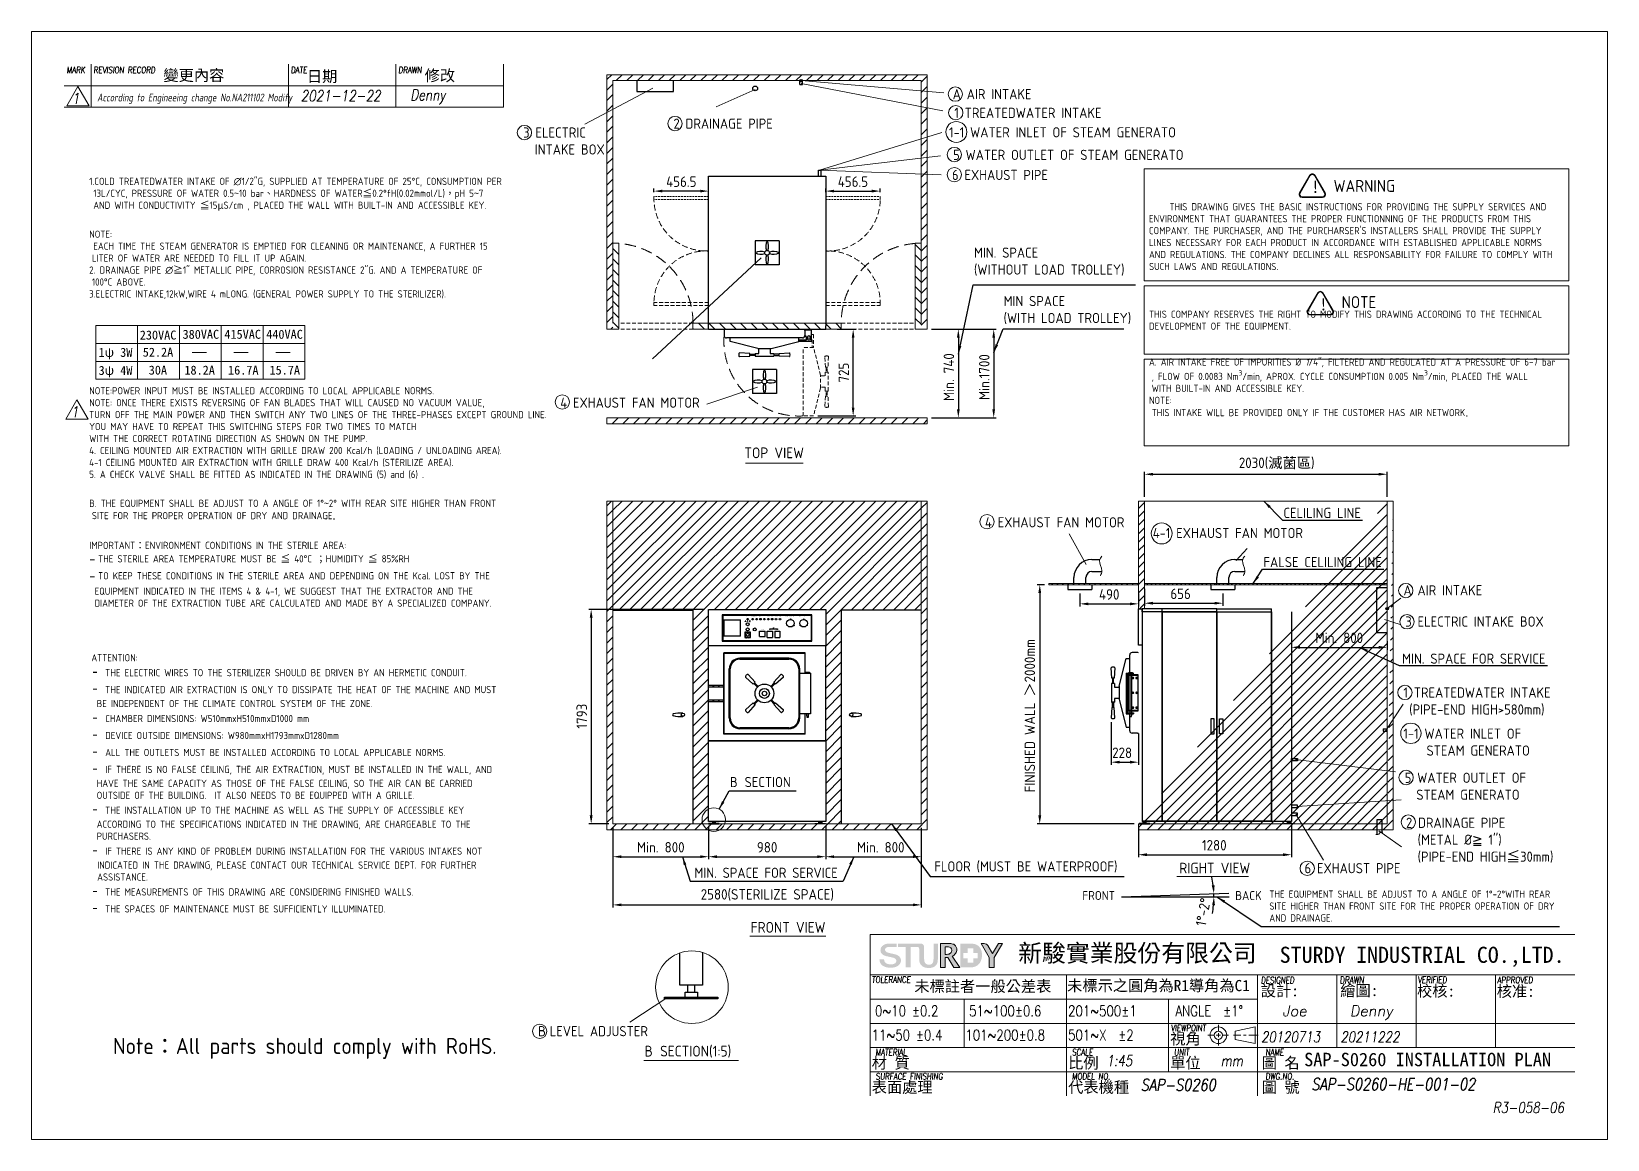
# Model space of a CAD drawing. Header units: millimetres. Extents: x -7990 to 28333, y -89 to 15902.
# Drawn here: x 15148 to 28333, y -89 to 9181 of the extents above; entities outside this region: 2.
import ezdxf
from ezdxf.enums import TextEntityAlignment as Align

# ---------------------------------------------------------------- set-up
doc = ezdxf.new("R2010")
doc.units = ezdxf.units.MM
doc.header["$MEASUREMENT"] = 0
doc.linetypes.add('HIDDEN', pattern=[9.525, 6.35, -3.175])
doc.linetypes.add('HIDDEN2', pattern=[4.7625, 3.175, -1.5875])
doc.layers.get('0').update_dxf_attribs({"lineweight": 25})
for name, color, linetype, lineweight in [('D', 3, 'Continuous', 13), ('DIM', 3, 'Continuous', 9), ('F', 7, 'Continuous', 15), ('H', 2, 'HIDDEN', 15), ('HIDDEN', 2, 'HIDDEN2', 9), ('S', 4, 'Continuous', 15), ('T', 4, 'Continuous', 15), ('標註', 5, 'Continuous', 9)]:
    doc.layers.add(name, color=color, linetype=linetype, lineweight=lineweight)
doc.styles.add('2', font='ARIAL.TTF')
doc.styles.get("Standard").update_dxf_attribs({"font": 'KAIU.TTF'})
doc.styles.add('STU25', font='isocp2.shx')
doc.styles.add('Text', font='romans.shx', dxfattribs={"width": 0.8, "oblique": 10})
doc.dimstyles.new('STU25', dxfattribs={"dimscale": 35, "dimtxt": 2.5, "dimasz": 2, "dimexe": 0.6, "dimexo": 1, "dimgap": 1, "dimtad": 1, "dimdsep": 46, "dimtxsty": 'STU25', "dimcen": 2, "dimazin": 2, "dimtfac": 1, "dimtmove": 0, "dimatfit": 3, "dimfxl": 0, "dimtolj": 1, "dimtzin": 0, "dimarcsym": 0})
doc.dimstyles.new('STU25$7', dxfattribs={"dimscale": 35, "dimtxt": 2.5, "dimasz": 2, "dimexe": 1.25, "dimexo": 0.625, "dimgap": 1, "dimtad": 0, "dimdec": 4, "dimdsep": 46, "dimtxsty": 'STU25', "dimcen": 2.5, "dimazin": 2, "dimtfac": 1, "dimtdec": 4, "dimtmove": 0, "dimatfit": 3, "dimfxl": 0, "dimtolj": 1, "dimtzin": 0, "dimarcsym": 0})
pattern_1 = [(45, (238792.746, 22872.686), (-44.194174, 44.194174), [])]
pattern_2 = [(135, (238792.746, 22903.635), (-44.194174, -44.194174), [])]

msp = doc.modelspace()

# ---------------------------------------------------------------- texts
at = {"lineweight": -3}
for s, p in [('變更內容', (16251.048, 8768.609)), ('日期', (17451.21, 8759.709)), ('修改', (18436.688, 8766.829))]:
    msp.add_text(s, height=93.4085, dxfattribs=at).set_placement(p)
at = {"style": '2'}
for s, width, p in [('POWER', 1.05, (21138.959, 4283.309)), ('ADD WATER', 1.05, (21181.459, 4283.302)), ('HEAT', 1.05, (21213.959, 4283.315)), ('VACUUM', 1.05, (21246.459, 4283.435)), ('STERI.', 1.05, (21278.959, 4283.302)), ('EXHAUST', 1.05, (21311.459, 4283.334)), ('DRY', 1.05, (21343.959, 4283.31)), ('VACUUM', 1.2, (21376.465, 4289.873)), ('RELEASE', 1.1, (21376.459, 4283.287)), ('COMPLETE', 1.05, (21408.959, 4283.3)), ('CHAMBER  PRESSURE  GAUGE', 1.05, (21496.958, 4283.3)), ('JACKET  PRESSURE  GAUGE', 1.05, (21606.958, 4283.366)), ('STAND  BY', 1.05, (21138.959, 4200.075)), ('START', 1.05, (21198.959, 4200.186)), ('TEMP. CONTROL', 1.05, (21261.959, 4172.858)), ('STERI.', 1.05, (21325.057, 4173.159)), ('TIMER', 1.05, (21356.709, 4190.841)), ('DRY', 1.05, (21387.959, 4173.159))]:
    msp.add_text(s, height=3.5, dxfattribs=dict(at, width=width)).set_placement(p, align=Align.BOTTOM_CENTER)
at = {"style": '2', "width": 1.05}
msp.add_text('EMERGENCY', height=3.5, dxfattribs=at).set_placement((21138.929, 4106.324), align=Align.TOP_CENTER)
at = {"layer": 'D', "color": 4}
msp.add_text('SAP-S0260 INSTALLATION PLAN', height=112.5, dxfattribs=at).set_placement((25794.608, 524.449))
at = {"layer": 'D', "color": 11, "attachment_point": 1}
for s, insert, char_height in [('{\\Fisocp2.shx;\\C3;A AIR INTAKE}', (22854.43, 8700.017), 85), ('{\\Fisocp2.shx;\\C3;2 DRAINAGE PIPE }', (20518.496, 8453.05), 85), ('{\\Fisocp2.shx;\\C3;1 TREATEDWATER INTAKE}', (22867.961, 8543.453), 85), ('{\\Fisocp2.shx;\\C3;3 ELECTRIC\\P  INTAKE BOX}', (19261.007, 8378.727), 85), ('{\\Fisocp2.shx;\\C3;1-1\\Fisocp3.shx; \\Fisocp2.shx;WATER INLET OF STEAM GENERATO}', (22823.028, 8380.669), 85), ('{\\Fisocp2.shx;\\C3;5 WATER OUTLET OF STEAM GENERATO}', (22857.785, 8191.895), 85), ('{\\Fisocp2.shx;\\C3;6 EXHAUST PIPE}', (22848.756, 8024.023), 85), ('{\\Fisocp2.shx|c136;\\C3;MIN. SPACE \\P(WITHOUT LOAD TROLLEY)}', (23032.471, 7374.03), 85), ('{\\Fisocp2.shx|c136;\\C3;MIN SPACE \\P(WITH LOAD TROLLEY)}', (23280.309, 6968.574), 85), ('{\\Fisocp2.shx;\\C3;4 EXHAUST FAN MOTOR}', (19571.531, 6118.534), 85), ('{\\Fisocp.shx;\\C3;CELILING LINE}', (25621.849, 5196.259), 85), ('{\\Fisocp2.shx;\\C3;4 EXHAUST FAN MOTOR}', (23124.903, 5117.663), 85), ('{\\Fisocp2.shx;\\C3;4-1 EXHAUST FAN MOTOR}', (24528.318, 5028.235), 85), ('{\\Fisocp2.shx;\\C3;FALSE CELILING LINE}', (25454.751, 4784.954), 85), ('{\\Fisocp2.shx;\\C3;A AIR INTAKE}', (26625.676, 4548.949), 85), ('{\\Fisocp2.shx;\\C3;3 ELECTRIC INTAKE BOX}', (26641.182, 4287.087), 85), ('{\\Fisocp2.shx;\\C3;MIN. SPACE FOR SERVICE}', (26614.731, 3977.016), 85), ('{\\Fisocp2.shx;\\C3;1-1 WATER INLET OF \\P    STEAM GENERATO}', (26624.092, 3349.657), 85), ('{\\Fisocp2.shx;\\C3;5 WATER OUTLET OF \\P  STEAM GENERATO}', (26636.403, 2980.126), 85), ('{\\Fisocp2.shx;\\C3;2 DRAINAGE PIPE \\P  (METAL %%C\\f新細明體|b0|i0|c136|p18;≧\\Fisocp2.shx; 1")\\P  (PIPE-END HIGH\\f標楷體|b0|i0|c136|p65;≦\\Fisocp2.shx;30mm)}', (26646.93, 2603.823), 85), ('{\\Fisocp2.shx;\\C3;FLOOR (MUST BE WATERPROOF)}', (22700.955, 2238.524), 85), ('{\\Fisocp2.shx;\\C3;6 EXHAUST PIPE}', (25798.173, 2223.621), 85), ('{\\Fisocp2.shx;\\C3;THE EQUIPMENT SHALL BE ADJUST TO A ANGLE OF 1%%d-2%%dWITH REAR \\PSITE HIGHER THAN FRONT SITE FOR THE PROPER OPERATION OF DRY \\PAND DRAINAGE.}', (25503.798, 1994.513), 60)]:
    msp.add_mtext(s, dxfattribs=dict(at, insert=insert, char_height=char_height))
at = {"layer": 'D', "color": 11, "attachment_point": 1, "style": 'STU25'}
for s, insert, char_height in [('{\\A1;}\\P{\\A1;\\fArial|b0|i0|c0|p34;\\H0.77297x;}\\P{\\A1;\\Fisocp2.shx;\\H0.70487x;1.COLD TREATEDWATER INTAKE OF ∅1/2"G, SUPPLIED AT TEMPERATURE OF 25°C, CONSUMPTION PER }\\P{\\A1;\\Fisocp2.shx;\\H0.70487x; 13L/CYC, PRESSURE OF WATER 0.5}{\\A1;\\f細明體|b0|i0|c136|p49;\\H0.70487x;~}{\\A1;\\Fisocp2.shx;\\H0.70487x;10 bar}{\\A1;\\f標楷體|b0|i0|c136|p65;\\H0.70487x;、}{\\A1;\\Fisocp2.shx;\\H0.70487x;HARDNESS OF WATER}{\\A1;\\f標楷體|b0|i0|c136|p65;\\H0.70487x;≦}{\\A1;\\Fisocp2.shx;\\H0.70487x;0.2°fH(0.02mmol/L)}{\\A1;\\f標楷體|b0|i0|c136|p65;\\H0.70487x;，}{\\A1;\\Fisocp2.shx;\\H0.70487x;pH 5}{\\A1;\\f細明體|b0|i0|c136|p49;\\H0.70487x;~}{\\A1;\\Fisocp2.shx;\\H0.70487x;7}\\P{\\A1;\\Fisocp2.shx;\\H0.70487x; AND WITH CONDUCTIVITY }{\\A1;\\f標楷體|b0|i0|c136|p65;\\H0.70487x;≦}{\\A1;\\Fisocp2.shx;\\H0.70487x;15}{\\A1;\\f細明體|b0|i0|c136|p49;\\H0.70487x;μ}{\\A1;\\Fisocp2.shx;\\H0.70487x;S/cm , PLACED THE WALL WITH BUILT-IN AND ACCESSIBLE KEY.}\\P{\\A1;\\Fisocp2.shx;\\H0.70487x;}\\P{\\A1;\\Fisocp2.shx;\\H0.70487x;NOTE:}\\P{\\A1;\\Fisocp2.shx;\\H0.70487x; EACH TIME THE STEAM GENERATOR IS EMPTIED FOR CLEANING OR MAINTENANCE, A FURTHER 15 }\\P{\\A1;\\F???;\\H0.70487x; }{\\A1;\\Fisocp2.shx;\\H0.70487x;LITER OF WATER ARE NEEDED TO FILL IT UP AGAIN.}\\P{\\A1;\\Fisocp2.shx;\\H0.70487x;2. DRAINAGE PIPE ∅}{\\A1;\\f標楷體|b0|i0|c136|p65;\\H0.70487x;≧}{\\A1;\\Fisocp2.shx;\\H0.70487x;1" METALLIC PIPE, CORROSION RESISTANCE 2"G. AND A TEMPERATURE OF }\\P{\\A1;\\F???;\\H0.70487x; }{\\A1;\\Fisocp2.shx;\\H0.70487x;100°C ABOVE.}\\P{\\A1;\\Fisocp2.shx;\\H0.70487x;3.ELECTRIC INTAKE,12kW,WIRE 4 mLONG. (GENERAL POWER SUPPLY TO THE STERILIZER).}\\P{\\A1;\\Fisocp2.shx;\\H0.70487x;}\\P{\\A1;\\Fisocp2.shx;\\H0.70487x;}\\P{\\A1;\\Fisocp2.shx;\\H0.70487x;}\\P{\\A1;\\Fisocp2.shx;\\H0.70487x;}\\P{\\A1;\\Fisocp2.shx;\\H0.70487x;}\\P{\\A1;\\Fisocp2.shx;\\H0.70487x;NOTE:POWER INPUT MUST BE INSTALLED ACCORDING TO LOCAL APPLICABLE NORMS.}\\P{\\A1;\\H0.70487x;NOTE: ONCE THERE EXISTS REVERSING OF FAN BLADES THAT WILL CAUSED NO VACUUM VALUE, }\\P{\\A1;\\H0.70487x;TURN OFF THE MAIN POWER AND THEN SWITCH ANY TWO LINES OF THE THREE-PHASES EXCEPT GROUND LINE. }\\P{\\A1;\\H0.70487x;YOU MAY HAVE TO REPEAT THIS SWITCHING STEPS FOR TWO TIMES TO MATCH }\\P{\\A1;\\H0.70487x;WITH THE CORRECT ROTATING DIRECTION AS SHOWN ON THE PUMP.}{\\A1;\\H1.00000x; }\\P{\\A1;\\Fisocp2.shx;\\H0.70487x;4. CEILING MOUNTED AIR EXTRACTION WITH GRILLE DRAW 200 Kcal/h (LOADING / UNLOADING AREA).}\\P{\\A1;\\Fisocp2.shx;\\H0.70487x;4-1 CEILING MOUNTED AIR EXTRACTION WITH GRILLE DRAW 400 Kcal/h (STERILIZE AREA).}\\P{\\A1;\\Fisocp2.shx;\\H0.70487x;5. A CHECK VALVE SHALL BE FITTED AS INDICATED IN THE DRAWING (5) and (6) .}\\P{\\A1;\\Fisocp2.shx;\\H0.70487x;}\\P{\\A1;\\Fisocp2.shx;\\H0.70487x;B. THE EQUIPMENT SHALL BE ADJUST TO A ANGLE OF 1°}{\\A1;\\f細明體|b0|i0|c136|p49;\\H0.70487x;~}{\\A1;\\Fisocp2.shx;\\H0.70487x;2° WITH REAR SITE HIGHER THAN FRONT }\\P{\\A1;\\F???;\\H0.70487x; }{\\A1;\\Fisocp2.shx;\\H0.70487x;SITE FOR THE PROPER OPERATION OF DRY AND DRAINAGE}{\\A1;\\fArial|b0|i0|c0|p34;\\H0.77324x;.}\\P{\\A1;\\fArial|b0|i0|c0|p34;\\H0.77324x;}\\P{\\A1;\\Fisocp2.shx;\\H0.70512x;IMPORTANT}{\\A1;\\f標楷體|b0|i0|c136|p65;\\H0.70512x;：}{\\A1;\\Fisocp2.shx;\\H0.70512x;ENVIRONMENT CONDITIONS IN THE STERILE AREA:}\\P{\\A1;\\Fisocp2.shx;\\H1.00000x;-}{\\A1;\\F???;\\H0.70420x; }{\\A1;\\Fisocp2.shx;\\H0.70420x;THE STERILE AREA TEMPERATURE MUST BE }{\\A1;\\f標楷體|b0|i0|c136|p65;\\H0.70420x;≦}{\\A1;\\Fisocp2.shx;\\H0.70420x; 40°C }{\\A1;\\f標楷體|b0|i0|c136|p65;\\H0.70420x;；}{\\A1;\\Fisocp2.shx;\\H0.70420x;HUMIDITY }{\\A1;\\f標楷體|b0|i0|c136|p65;\\H0.70420x;≦}{\\A1;\\Fisocp2.shx;\\H0.70420x; 85%RH}\\P{\\A1;\\Fisocp2.shx;\\H1.00000x;-}{\\A1;\\F???;\\H0.70420x; }{\\A1;\\Fisocp2.shx;\\H0.70420x;TO KEEP THESE CONDITIONS IN THE STERILE AREA AND DEPENDING ON THE Kcal. LOST BY THE }\\P{\\A1;\\F???;\\H0.70420x;  }{\\A1;\\Fisocp2.shx;\\H0.70420x;EQUIPMENT INDICATED IN THE ITEMS 4 & 4-1, WE SUGGEST THAT THE EXTRACTOR AND THE }\\P{\\A1;\\F???;\\H0.70420x;  }{\\A1;\\Fisocp2.shx;\\H0.70420x;DIAMETER OF THE EXTRACTION TUBE ARE CALCULATED AND MADE BY A SPECIALIZED COMPANY.}', (15630.436, 8241.727), 85.129463), ('{\\f標楷體|b0|i0|c136|p65;!}', (25854.787, 7931.555), 100), ('WARNING', (26041.3, 7939.303), 100), ('\\A1;\\P\\H0.7042x;     THIS DRAWING GIVES THE BASIC INSTRUCTIONS FOR PROVIDING THE SUPPLY SERVICES AND\\PENVIRONMENT THAT GUARANTEES THE PROPER FUNCTIONNING OF THE PRODUCTS FROM THIS \\PCOMPANY. THE PURCHASER, AND THE PURCHARSER\'S INSTALLERS SHALL PROVIDE THE SUPPLY \\PLlNES NECESSARY FOR EACH PRODUCT IN ACCORDANCE WITH ESTABLlSHED APPLlCABLE NORMS \\PAND REGULATIONS. THE COMPANY DECLlNES ALL RESPONSABILlTY FOR FAILURE TO COMPLY WITH \\PSUCH LAWS AND REGULATIONS\\f????|b0|i0|c0|p54;.\\P\\P\\P\\P\\Fisocp2.shx|c0;THIS COMPANY RESERVES THE RIGHT TO MODIFY THIS DRAWING ACCORDING TO THE TECHNICAL \\PDEVELOPMENT OF THE EQUIPMENT.\\P\\P\\PA. AIR INTAKE FREE OF IMPURITIES %%C \\fISOCP2|b0|i1|c0|p2;1\\Fisocp2.shx|c0;/4"\\fISOCP2|b0|i1|c0|p2;, \\Fisocp2.shx|c0;FILTERED AND REGULATED AT A PRESSURE OF 6-7 bar\\P\\f????|b0|i0|c0|p54; \\Fisocp2.shx|c0;, FLOW OF 0.0083 Nm{\\H0.7x;\\S3^ ;}\\H1.0003x;/min, APROX. CYCLE CONSUMPTION 0.005 Nm{\\H0.7x;\\S3^ ;}\\H1.0003x;/min, PLACED THE WALL \\P\\f????|b0|i0|c0|p54; \\Fisocp2.shx|c0;WITH BUILT-IN AND ACCESSIBLE KEY.\\PNOTE:\\P\\f????|b0|i0|c0|p54; \\Fisocp2.shx|c0;THIS INTAKE WILL BE PROVIDED ONLY IF THE CUSTOMER HAS AIR NETWORK\\fArial|b0|i0|c0|p34;\\H1.097x;.', (24496.997, 7887.297), 85.129463), ('{\\f標楷體|b0|i0|c136|p65;!}', (25922.029, 6948.037), 100), ('NOTE', (26108.542, 6967.405), 100), ('{\\f標楷體|b0|i0|c136|p65;230VAC}', (16053.417, 6679.513), 75), ('{\\f標楷體|b0|i0|c136|p65;380VAC}', (16411.301, 6685.699), 75), ('{\\f標楷體|b0|i0|c136|p65;415VAC}', (16761.301, 6685.699), 75), ('{\\f標楷體|b0|i0|c136|p65;440VAC}', (17111.301, 6685.699), 75), ('{\\f標楷體|b0|i0|c136|p65;1ψ 3W}', (15708.982, 6534.547), 75), ('{\\f標楷體|b0|i0|c136|p65;52.2A}', (16078.36, 6536.144), 75), ('{\\f標楷體|b0|i0|c136|p65;3ψ 4W}', (15708.982, 6383.475), 75), ('{\\f標楷體|b0|i0|c136|p65;30A}', (16128.358, 6386.144), 75), ('{\\f標楷體|b0|i0|c136|p65;18.2A}', (16426.673, 6386.144), 75), ('{\\f標楷體|b0|i0|c136|p65;16.7A}', (16791.836, 6386.144), 75), ('{\\f標楷體|b0|i0|c136|p65;15.7A}', (17138.967, 6386.144), 75), ('\\PATTENTION:\\P{\\f標楷體|b0|i0|c136|p65;\\H1.42x;- }THE ELECTRIC WIRES TO THE STERILIZER SHOULD BE DRIVEN BY AN HERMETIC CONDUIT.  \\P{\\f標楷體|b0|i0|c136|p65;\\H1.42x;- }THE INDICATED AIR EXTRACTION IS ONLY TO DISSIPATE THE HEAT OF THE MACHINE AND MUST \\P{\\f???|b0|i0|c0|p65;  }BE INDEPENDENT OF THE CLIMATE CONTROL SYSTEM OF THE ZONE.\\P{\\f標楷體|b0|i0|c136|p65;\\H1.42x;- }CHAMBER DIMENSIONS: W510mmxH510mmxD1000 mm\\P{\\f標楷體|b0|i0|c136|p65;\\H1.42x;- }DEVICE OUTSIDE DIMENSIONS: W980mmxH1793mmxD1280mm\\P{\\f標楷體|b0|i0|c136|p65;\\H1.42x;- }ALL THE OUTLETS MUST BE INSTALLED ACCORDING TO LOCAL APPLICABLE NORMS.\\P{\\f標楷體|b0|i0|c136|p65;\\H1.42x;- }IF THERE IS NO FALSE CEILING, THE AIR EXTRACTION, MUST BE INSTALLED IN THE WALL, AND \\P{\\f???|b0|i0|c0|p65;  }HAVE THE SAME CAPACITY AS THOSE OF THE FALSE CEILING, SO THE AIR CAN BE CARRIED \\P{\\f???|b0|i0|c0|p65;  }OUTSIDE OF THE BUILDING.  IT ALSO NEEDS TO BE EQUIPPED WITH A GRILLE.\\P{\\f標楷體|b0|i0|c136|p65;\\H1.42x;- }THE INSTALLATION UP TO THE MACHINE AS WELL AS THE SUPPLY OF ACCESSIBLE KEY \\P{\\f???|b0|i0|c0|p65;  }ACCORDING TO THE SPECIFICATIONS INDICATED IN THE DRAWING, ARE CHARGEABLE TO THE \\P{\\f???|b0|i0|c0|p65;  }PURCHASERS.{\\fArial|b0|i0|c0|p34;\\H1.087x; \\P\\f標楷體|b0|i0|c136|p65;\\H1.306x;- }IF THERE IS ANY KIND OF PROBLEM DURING INSTALLATION FOR THE VARIOUS INTAKES NOT \\P{\\f???|b0|i0|c0|p65;\\H1.087x;  }INDICATED IN THE DRAWING, PLEASE CONTACT OUR TECHNICAL SERVICE DEPT. FOR FURTHER \\P{\\f???|b0|i0|c0|p65;\\H1.087x;  }ASSISTANCE.\\P{\\f標楷體|b0|i0|c136|p65;\\H1.42x;- }THE MEASUREMENTS OF THIS DRAWING ARE CONSIDERING FINISHED WALLS.\\P{\\f標楷體|b0|i0|c136|p65;\\H1.42x;- }THE SPACES OF MAINTENANCE MUST BE SUFFICIENTLY ILLUMINATED.', (15648.646, 4072.159), 59.952484), ('{\\C3;1 TREATEDWATER INTAKE\\P (PIPE-END HIGH>580mm)}', (26625.235, 3693.185), 85)]:
    msp.add_mtext(s, dxfattribs=dict(at, insert=insert, char_height=char_height))
at = {"layer": 'D', "attachment_point": 1}
for s, insert, char_height in [('{\\Fisocp2.shx;\\C11;TOP VIEW}', (21111.654, 5701.321), 90), ('{\\Fisocp2.shx;\\C3;B\\f標楷體|b0|i0|c136|p65; \\Fisocp2.shx;SECTION}', (20990.642, 2944.393), 85), ('{\\Fisocp2.shx;\\C3;MIN. SPACE FOR SERVICE}', (20693.687, 2185.211), 85), ('{\\Fisocp2.shx;\\C11;RIGHT VIEW}', (24749.961, 2226.941), 90), ('{\\Fisocp2.shx;\\C11;FRONT VIEW}', (21164.335, 1731.686), 90), ('{\\Fisocp2.shx;\\C3;B\\f???|b0|i0|c0|p65; \\Fisocp2.shx;LEVEL ADJUSTER}', (19386.214, 860.176), 85), ('{\\Fisocp2.shx;\\C11;B\\f標楷體|b0|i0|c136|p65; \\Fisocp2.shx;SECTION(1:5)}', (20276.749, 695.593), 90)]:
    msp.add_mtext(s, dxfattribs=dict(at, insert=insert, char_height=char_height))
at = {"layer": 'D', "linetype": 'Continuous', "char_height": 75, "width": 218.181, "attachment_point": 1}
for s, insert in [('{\\Fisocp2.shx;FRONT}', (23939.478, 1990.295)), ('{\\Fisocp2.shx;BACK}', (25218.002, 1989.844))]:
    msp.add_mtext(s, dxfattribs=dict(at, insert=insert))
at = {"layer": 'D', "color": 0, "insert": (15829.736, 761.478), "char_height": 135.00867, "attachment_point": 1, "style": 'STU25'}
msp.add_mtext('Note{\\f標楷體|b0|i0|c136|p65;：}All parts should comply with RoHS.', dxfattribs=at)
at = {"layer": 'F', "color": 1, "lineweight": 15, "style": 'Text', "oblique": 5, "width": 0.8}
for s, p in [('MARK', (15441.616, 8833.093)), ('REVISION RECORD', (15666.616, 8833.093)), ('DATE', (17316.766, 8833.093)), ('DRAWN', (18216.766, 8833.093))]:
    msp.add_text(s, height=54, dxfattribs=at).set_placement(p)
at = {"layer": 'T', "lineweight": 20, "style": 'Text', "oblique": 10, "width": 0.8}
for s, height, p in [('1', 90, (15486.993, 8576.266)), ('2021-12-22', 92, (17400.194, 8597.366)), ('Denny', 92, (18317.12, 8605.629)), ('1', 90, (15478.448, 5955.145)), ('20120713', 90, (25434.865, 724.665)), ('20211222', 90, (26098.615, 724.665)), ('1:45', 90, (24141.213, 525.787)), ('mm', 90, (25097.829, 526.042)), ('SAP-S0260', 99, (24428.173, 318.185)), ('SAP-S0260-HE-001-02', 99, (25855.952, 324.479))]:
    msp.add_text(s, height=height, dxfattribs=at).set_placement(p)
at = {"layer": 'T', "lineweight": 20, "style": 'Text', "oblique": 10}
for s, p in [('Joe', (25612.185, 942.577)), ('Denny', (26177.239, 942.577))]:
    msp.add_text(s, height=90, dxfattribs=at).set_placement(p)
at = {"layer": 'T', "linetype": 'Continuous', "lineweight": 20, "attachment_point": 1, "style": 'Text'}
for s, insert, char_height in [('{\\Fisocp2.shx|c136;According to Engineeing change No.NA211102 Modify}', (15696.984, 8662.117), 65), ('{R3-058-06}', (27373.523, 223.438), 90)]:
    msp.add_mtext(s, dxfattribs=dict(at, insert=insert, char_height=char_height))
at = {"layer": '標註', "char_height": 20, "attachment_point": 1}
for insert in [(-7990.18, 15902.466), (-7844.258, 15840.751)]:
    msp.add_mtext('\\A1;', dxfattribs=dict(at, insert=insert))

# ---------------------------------------------------------------- blocks, each defined once
blk = doc.blocks.new('*D1')
at = {"layer": 'D', "color": 0, "lineweight": -2}
for p, q in [((24459, 4518), (24459, 4377)), ((24529, 4398), (25045, 4398)), ((25115, 4479), (25115, 4377))]:
    blk.add_line(p, q, dxfattribs=at)
at = {"layer": 'D', "color": 0}
for points in [[(24529, 4410), (24529, 4387), (24459, 4398)], [(25045, 4387), (25045, 4410), (25115, 4398)]]:
    blk.add_solid(points, dxfattribs=at)
at = {"layer": 'Defpoints', "color": 0}
for p in [(24459, 4553), (25115, 4514), (25115, 4398)]:
    blk.add_point(p, dxfattribs=at)
at = {"layer": 'D', "color": 0, "insert": (24761, 4477), "char_height": 87.5, "attachment_point": 5, "style": 'STU25'}
blk.add_mtext('\\A1;656', dxfattribs=at)
blk = doc.blocks.new('*D2')
at = {"layer": 'D', "color": 0, "lineweight": -2}
for p, q in [((20012, 2518), (20012, 1853)), ((22592, 2518), (22592, 1853)), ((20082, 1874), (22522, 1874))]:
    blk.add_line(p, q, dxfattribs=at)
at = {"layer": 'D', "color": 0}
for points in [[(20082, 1886), (20082, 1863), (20012, 1874)], [(22522, 1863), (22522, 1886), (22592, 1874)]]:
    blk.add_solid(points, dxfattribs=at)
at = {"layer": 'Defpoints', "color": 0}
for p in [(20012, 2553), (22592, 2553), (22592, 1874)]:
    blk.add_point(p, dxfattribs=at)
at = {"layer": 'D', "color": 0, "insert": (21304, 1958), "char_height": 87.5, "attachment_point": 5, "style": 'STU25'}
blk.add_mtext('\\A1;2580(STERILIZE SPACE)', dxfattribs=at)
blk = doc.blocks.new('*D3')
at = {"layer": 'D', "color": 0, "lineweight": -2}
for p, q in [((20012, 2518), (20012, 2256)), ((20812, 2536), (20812, 2256)), ((20082, 2277), (20742, 2277))]:
    blk.add_line(p, q, dxfattribs=at)
at = {"layer": 'D', "color": 0}
for points in [[(20082, 2289), (20082, 2266), (20012, 2277)], [(20742, 2266), (20742, 2289), (20812, 2277)]]:
    blk.add_solid(points, dxfattribs=at)
at = {"layer": 'Defpoints', "color": 0}
for p in [(20012, 2553), (20812, 2571), (20812, 2277)]:
    blk.add_point(p, dxfattribs=at)
at = {"layer": 'D', "color": 0, "insert": (20412, 2356), "char_height": 87.5, "attachment_point": 5, "style": 'STU25'}
blk.add_mtext('\\A1;Min. 800', dxfattribs=at)
blk = doc.blocks.new('*D4')
at = {"layer": 'D', "color": 0, "lineweight": -2}
for p, q in [((21792, 2536), (21792, 2256)), ((22592, 2518), (22592, 2256)), ((21862, 2277), (22522, 2277))]:
    blk.add_line(p, q, dxfattribs=at)
at = {"layer": 'D', "color": 0}
for points in [[(21862, 2289), (21862, 2266), (21792, 2277)], [(22522, 2266), (22522, 2289), (22592, 2277)]]:
    blk.add_solid(points, dxfattribs=at)
at = {"layer": 'Defpoints', "color": 0}
for p in [(21792, 2571), (22592, 2553), (22592, 2277)]:
    blk.add_point(p, dxfattribs=at)
at = {"layer": 'D', "color": 0, "insert": (22252, 2356), "char_height": 87.5, "attachment_point": 5, "style": 'STU25'}
blk.add_mtext('\\A1;Min. 800', dxfattribs=at)
blk = doc.blocks.new('*D5')
at = {"layer": 'D', "color": 0, "lineweight": -2}
for p, q in [((20777, 4346), (19809, 4346)), ((19830, 4276), (19830, 2623)), ((19977, 2553), (19809, 2553))]:
    blk.add_line(p, q, dxfattribs=at)
at = {"layer": 'D', "color": 0}
for points in [[(19842, 4276), (19818, 4276), (19830, 4346)], [(19818, 2623), (19842, 2623), (19830, 2553)]]:
    blk.add_solid(points, dxfattribs=at)
at = {"layer": 'Defpoints', "color": 0}
for p in [(20812, 4346), (19830, 2553), (20012, 2553)]:
    blk.add_point(p, dxfattribs=at)
at = {"layer": 'D', "color": 0, "insert": (19751, 3453), "char_height": 87.5, "attachment_point": 5, "rotation": 90, "style": 'STU25'}
blk.add_mtext('\\A1;1793', dxfattribs=at)
blk = doc.blocks.new('*D6')
at = {"layer": 'D', "color": 0, "lineweight": -2}
for p, q in [((25689, 4081), (25689, 4008)), ((25759, 4029), (26419, 4029)), ((26489, 4081), (26489, 4008))]:
    blk.add_line(p, q, dxfattribs=at)
at = {"layer": 'D', "color": 0}
for points in [[(25759, 4041), (25759, 4017), (25689, 4029)], [(26419, 4017), (26419, 4041), (26489, 4029)]]:
    blk.add_solid(points, dxfattribs=at)
at = {"layer": 'Defpoints', "color": 0}
for p in [(25689, 4116), (26489, 4116), (26489, 4029)]:
    blk.add_point(p, dxfattribs=at)
at = {"layer": 'D', "color": 0, "insert": (26089, 4108), "char_height": 87.5, "attachment_point": 5, "style": 'STU25'}
blk.add_mtext('\\A1;{\\Fisocp2.shx;Min. 800}', dxfattribs=at)
blk = doc.blocks.new('*D7')
at = {"layer": 'D', "color": 0, "lineweight": -2}
for p, q in [((24459, 5288), (24459, 5498)), ((24529, 5477), (26419, 5477)), ((26489, 5288), (26489, 5498))]:
    blk.add_line(p, q, dxfattribs=at)
at = {"layer": 'D', "color": 0}
for points in [[(24529, 5489), (24529, 5466), (24459, 5477)], [(26419, 5466), (26419, 5489), (26489, 5477)]]:
    blk.add_solid(points, dxfattribs=at)
at = {"layer": 'Defpoints', "color": 0}
for p in [(26489, 5477), (24459, 5253), (26489, 5253)]:
    blk.add_point(p, dxfattribs=at)
at = {"layer": 'D', "color": 0, "insert": (25565, 5568), "char_height": 87.5, "attachment_point": 5, "style": 'STU25'}
blk.add_mtext('\\A1;2030({\\f標楷體|b0|i0|c136|p65;滅菌區})', dxfattribs=at)
blk = doc.blocks.new('*D10')
at = {"layer": 'D', "color": 0, "lineweight": -2}
for p, q in [((24409, 2518), (24409, 2273)), ((25689, 2538), (25689, 2273)), ((24479, 2294), (25619, 2294))]:
    blk.add_line(p, q, dxfattribs=at)
at = {"layer": 'D', "color": 0}
for points in [[(24479, 2306), (24479, 2282), (24409, 2294)], [(25619, 2282), (25619, 2306), (25689, 2294)]]:
    blk.add_solid(points, dxfattribs=at)
at = {"layer": 'Defpoints', "color": 0}
for p in [(24409, 2553), (25689, 2573), (25689, 2294)]:
    blk.add_point(p, dxfattribs=at)
at = {"layer": 'D', "color": 0, "insert": (25043, 2373), "char_height": 87.5, "attachment_point": 5, "style": 'STU25'}
blk.add_mtext('\\A1;1280', dxfattribs=at)
blk = doc.blocks.new('*D11')
at = {"layer": 'D', "color": 0, "lineweight": -2}
for p, q in [((22677, 6690), (22923, 6690)), ((22902, 6620), (22902, 6020)), ((22677, 5950), (22923, 5950))]:
    blk.add_line(p, q, dxfattribs=at)
at = {"layer": 'D', "color": 0}
for points in [[(22913, 6620), (22890, 6620), (22902, 6690)], [(22890, 6020), (22913, 6020), (22902, 5950)]]:
    blk.add_solid(points, dxfattribs=at)
at = {"layer": 'Defpoints', "color": 0}
for p in [(22642, 6690), (22642, 5950), (22902, 5950)]:
    blk.add_point(p, dxfattribs=at)
at = {"layer": 'D', "color": 0, "insert": (22823, 6290), "char_height": 87.5, "attachment_point": 5, "rotation": 90, "style": 'STU25'}
blk.add_mtext('\\A1;{\\Fisocp2.shx;Min. 740}', dxfattribs=at)
blk = doc.blocks.new('*D12')
at = {"layer": 'D', "color": 0, "lineweight": -2}
for p, q in [((22677, 6690), (23219, 6690)), ((23198, 6620), (23198, 6020)), ((22677, 5950), (23219, 5950))]:
    blk.add_line(p, q, dxfattribs=at)
at = {"layer": 'D', "color": 0}
for points in [[(23209, 6620), (23186, 6620), (23198, 6690)], [(23186, 6020), (23209, 6020), (23198, 5950)]]:
    blk.add_solid(points, dxfattribs=at)
at = {"layer": 'Defpoints', "color": 0}
for p in [(22642, 6690), (22642, 5950), (23198, 5950)]:
    blk.add_point(p, dxfattribs=at)
at = {"layer": 'D', "color": 0, "insert": (23119, 6290), "char_height": 87.5, "attachment_point": 5, "rotation": 90, "style": 'STU25'}
blk.add_mtext('\\A1;{\\Fisocp2.shx;Min.1700}', dxfattribs=at)
blk = doc.blocks.new('*D13')
at = {"layer": 'D', "color": 0, "lineweight": -2}
for p, q in [((23919, 4479), (23919, 4372)), ((23989, 4393), (24339, 4393)), ((24409, 4479), (24409, 4372))]:
    blk.add_line(p, q, dxfattribs=at)
at = {"layer": 'D', "color": 0}
for points in [[(23989, 4404), (23989, 4381), (23919, 4393)], [(24339, 4381), (24339, 4404), (24409, 4393)]]:
    blk.add_solid(points, dxfattribs=at)
at = {"layer": 'Defpoints', "color": 0}
for p in [(23919, 4514), (24409, 4514), (24409, 4393)]:
    blk.add_point(p, dxfattribs=at)
at = {"layer": 'D', "color": 0, "insert": (24164, 4472), "char_height": 87.5, "attachment_point": 5, "style": 'STU25'}
blk.add_mtext('\\A1;490', dxfattribs=at)
blk = doc.blocks.new('*D14')
at = {"layer": 'D', "color": 0, "lineweight": -2}
for p, q in [((21887, 6690), (22043, 6690)), ((22022, 6035), (22022, 6620)), ((21725, 5965), (22043, 5965))]:
    blk.add_line(p, q, dxfattribs=at)
at = {"layer": 'D', "color": 0}
for points in [[(22033, 6620), (22010, 6620), (22022, 6690)], [(22010, 6035), (22033, 6035), (22022, 5965)]]:
    blk.add_solid(points, dxfattribs=at)
at = {"layer": 'Defpoints', "color": 0}
for p in [(21852, 6690), (22022, 6690), (21690, 5965)]:
    blk.add_point(p, dxfattribs=at)
at = {"layer": 'D', "color": 0, "insert": (21943, 6328), "char_height": 87.5, "attachment_point": 5, "rotation": 90, "style": 'STU25'}
blk.add_mtext('\\A1;725', dxfattribs=at)
blk = doc.blocks.new('*D15')
at = {"layer": 'D', "color": 0, "lineweight": -2}
for p, q in [((24181, 3404), (24181, 3047)), ((24409, 3309), (24409, 3047)), ((24251, 3068), (24339, 3068))]:
    blk.add_line(p, q, dxfattribs=at)
at = {"layer": 'D', "color": 0}
for points in [[(24251, 3080), (24251, 3057), (24181, 3068)], [(24339, 3057), (24339, 3080), (24409, 3068)]]:
    blk.add_solid(points, dxfattribs=at)
at = {"layer": 'Defpoints', "color": 0}
for p in [(24181, 3439), (24409, 3344), (24409, 3068)]:
    blk.add_point(p, dxfattribs=at)
at = {"layer": 'D', "color": 0, "insert": (24272, 3147), "char_height": 87.5, "attachment_point": 5, "style": 'STU25'}
blk.add_mtext('\\A1;228', dxfattribs=at)
blk = doc.blocks.new('*D16')
at = {"layer": 'D', "color": 0, "lineweight": -2}
for p, q in [((21792, 7837), (21792, 7867)), ((21862, 7846), (22178, 7846)), ((22248, 7837), (22248, 7867))]:
    blk.add_line(p, q, dxfattribs=at)
at = {"layer": 'D', "color": 0}
for points in [[(21862, 7858), (21862, 7835), (21792, 7846)], [(22178, 7835), (22178, 7858), (22248, 7846)]]:
    blk.add_solid(points, dxfattribs=at)
at = {"layer": 'Defpoints', "color": 0}
for p in [(21792, 7802), (22248, 7846), (22248, 7802)]:
    blk.add_point(p, dxfattribs=at)
at = {"layer": 'D', "color": 0, "insert": (22020, 7925), "char_height": 87.5, "attachment_point": 5, "style": 'STU25'}
blk.add_mtext('\\A1;456.5', dxfattribs=at)
blk = doc.blocks.new('*D17')
at = {"layer": 'D', "color": 0, "lineweight": -2}
for p, q in [((20355, 7837), (20355, 7867)), ((20742, 7846), (20425, 7846)), ((20812, 7837), (20812, 7867))]:
    blk.add_line(p, q, dxfattribs=at)
at = {"layer": 'D', "color": 0}
for points in [[(20425, 7858), (20425, 7835), (20355, 7846)], [(20742, 7835), (20742, 7858), (20812, 7846)]]:
    blk.add_solid(points, dxfattribs=at)
at = {"layer": 'Defpoints', "color": 0}
for p in [(20355, 7846), (20355, 7802), (20812, 7802)]:
    blk.add_point(p, dxfattribs=at)
at = {"layer": 'D', "color": 0, "insert": (20584, 7925), "char_height": 87.5, "attachment_point": 5, "style": 'STU25'}
blk.add_mtext('\\A1;456.5', dxfattribs=at)
blk = doc.blocks.new('外箱組面板側面')
for p, q in [((3566, -6862), (3566, -6557)), ((3566, -6557), (3596, -6557)), ((3596, -6557), (3596, -6862)), ((3765, -6557), (3596, -6557)), ((3596, -6582), (3596, -6557)), ((3765, -6582), (3596, -6582)), ((3765, -6582), (3765, -6557)), ((4678, -6582), (4678, -6557)), ((3596, -6862), (3566, -6862))]:
    blk.add_line(p, q)
at = {"color": 0}
for p, q in [((4221, -6557), (3765, -6557)), ((3765, -6582), (3765, -6557)), ((4221, -6582), (3765, -6582)), ((4221, -6557), (4678, -6557)), ((4221, -6582), (4221, -6557)), ((4221, -6582), (4221, -6557)), ((4221, -6582), (4678, -6582))]:
    blk.add_line(p, q, dxfattribs=at)
blk = doc.blocks.new('*D19')
at = {"layer": 'D', "color": 0, "lineweight": -2}
for p, q in [((20812, 2536), (20812, 2256)), ((21792, 2536), (21792, 2256)), ((20882, 2277), (21722, 2277))]:
    blk.add_line(p, q, dxfattribs=at)
at = {"layer": 'D', "color": 0}
for points in [[(20882, 2289), (20882, 2266), (20812, 2277)], [(21722, 2266), (21722, 2289), (21792, 2277)]]:
    blk.add_solid(points, dxfattribs=at)
at = {"layer": 'Defpoints', "color": 0}
for p in [(20812, 2571), (21792, 2571), (21792, 2277)]:
    blk.add_point(p, dxfattribs=at)
at = {"layer": 'D', "color": 0, "insert": (21302, 2356), "char_height": 87.5, "attachment_point": 5, "style": 'STU25'}
blk.add_mtext('\\A1;980', dxfattribs=at)
blk = doc.blocks.new('*D20')
at = {"layer": 'D', "color": 0, "lineweight": -2}
for p, q in [((23624, 4553), (23562, 4553)), ((23583, 4483), (23583, 2623)), ((24374, 2553), (23562, 2553))]:
    blk.add_line(p, q, dxfattribs=at)
at = {"layer": 'D', "color": 0}
for points in [[(23595, 4483), (23571, 4483), (23583, 4553)], [(23571, 2623), (23595, 2623), (23583, 2553)]]:
    blk.add_solid(points, dxfattribs=at)
at = {"layer": 'Defpoints', "color": 0}
for p in [(23659, 4553), (23583, 2553), (24409, 2553)]:
    blk.add_point(p, dxfattribs=at)
at = {"layer": 'D', "color": 0, "insert": (23456, 2816), "char_height": 87.5, "attachment_point": 1, "rotation": 90, "style": 'STU25'}
blk.add_mtext('\\A1;{\\Fisocp2.shx;FINISHED WALL \\f新細明體|b0|i0|c136|p16;＞\\Fisocp2.shx;2000mm}', dxfattribs=at)
blk = doc.blocks.new('*D21')
at = {"layer": 'D', "color": 0, "linetype": 'Continuous', "lineweight": -2}
for start, end in [(7.1806, 12.3613), (349.6387, 354.8194), (0, 2)]:
    blk.add_arc((24266, 1941), 774, start, end, dxfattribs=at)
at = {"layer": 'D', "color": 0}
for points in [[(25022, 2037), (25046, 2039), (25040, 1968)], [(25049, 1871), (25025, 1872), (25040, 1941)]]:
    blk.add_solid(points, dxfattribs=at)
at = {"layer": 'Defpoints', "color": 0}
for p in [(24266, 1941), (24266, 1941), (25040, 1959), (25166, 1973), (25167, 1941)]:
    blk.add_point(p, dxfattribs=at)
at = {"layer": 'D', "color": 0, "insert": (24950, 1815), "char_height": 87.5, "attachment_point": 5, "rotation": 79.526, "style": 'STU25'}
blk.add_mtext('1%%D-2%%D', dxfattribs=at)
blk = doc.blocks.new('新駿LOGO')
at = {"layer": 'F'}
h = blk.add_hatch(color=256, dxfattribs=at)
edge = h.paths.add_edge_path()
edge.add_spline(control_points=[(-529.05, -442.14), (-529.05, -442.31), (-529.02, -442.45), (-528.95, -442.56), (-528.89, -442.68), (-528.8, -442.78), (-528.69, -442.85), (-528.57, -442.93), (-528.44, -442.98), (-528.29, -443.01), (-528.15, -443.05), (-527.99, -443.07), (-527.81, -443.07), (-527.62, -443.07), (-527.47, -443.05), (-527.33, -443.01), (-527.2, -442.97), (-527.09, -442.92), (-527.01, -442.86), (-526.93, -442.8), (-526.87, -442.73), (-526.83, -442.65), (-526.8, -442.57), (-526.78, -442.49), (-526.78, -442.41), (-526.78, -442.25), (-526.82, -442.13), (-526.91, -442.05), (-526.99, -441.97), (-527.08, -441.91), (-527.18, -441.88), (-527.36, -441.83), (-527.56, -441.77), (-527.79, -441.72), (-528.02, -441.67), (-528.3, -441.61), (-528.64, -441.53), (-528.85, -441.48), (-529.02, -441.41), (-529.16, -441.34), (-529.3, -441.26), (-529.41, -441.17), (-529.5, -441.07), (-529.58, -440.98), (-529.64, -440.87), (-529.67, -440.77), (-529.7, -440.66), (-529.72, -440.55), (-529.72, -440.43), (-529.72, -440.22), (-529.67, -440.03), (-529.57, -439.87), (-529.46, -439.71), (-529.33, -439.58), (-529.16, -439.47), (-528.99, -439.37), (-528.85, -439.31), (-528.64, -439.26), (-528.43, -439.21), (-528.13, -439.2), (-527.91, -439.2), (-527.66, -439.2), (-526.73, -439.2), (-526.73, -439.2), (-526.73, -439.2), (-526.73, -439.81), (-526.73, -439.81), (-526.73, -439.81), (-528.14, -439.8), (-528.28, -439.83), (-528.39, -439.85), (-528.48, -439.86), (-528.56, -439.9), (-528.65, -439.94), (-528.72, -440), (-528.78, -440.07), (-528.84, -440.14), (-528.87, -440.23), (-528.87, -440.34), (-528.87, -440.5), (-528.81, -440.62), (-528.7, -440.7), (-528.6, -440.79), (-528.46, -440.85), (-528.28, -440.9), (-528.27, -440.9), (-528.19, -440.92), (-528.07, -440.95), (-527.94, -440.98), (-527.8, -441.01), (-527.65, -441.05), (-527.49, -441.09), (-527.34, -441.12), (-527.19, -441.16), (-527.04, -441.19), (-526.94, -441.21), (-526.87, -441.23), (-526.71, -441.27), (-526.58, -441.34), (-526.46, -441.41), (-526.34, -441.49), (-526.24, -441.58), (-526.16, -441.67), (-526.08, -441.77), (-526.02, -441.88), (-525.98, -441.99), (-525.94, -442.1), (-525.92, -442.22), (-525.92, -442.33), (-525.92, -442.57), (-525.98, -442.78), (-526.09, -442.95), (-526.2, -443.12), (-526.35, -443.26), (-526.53, -443.37), (-526.71, -443.48), (-526.92, -443.55), (-527.15, -443.61), (-527.39, -443.66), (-527.62, -443.68), (-527.87, -443.68), (-528.14, -443.68), (-528.41, -443.65), (-528.65, -443.59), (-528.9, -443.53), (-529.11, -443.44), (-529.3, -443.31), (-529.48, -443.19), (-529.63, -443.03), (-529.74, -442.83), (-529.84, -442.64), (-529.9, -442.41), (-529.91, -442.14), (-529.91, -442.14), (-529.05, -442.14), (-529.05, -442.14)], knot_values=[0, 0, 0, 0, 1, 1, 1, 2, 2, 2, 3, 3, 3, 4, 4, 4, 5, 5, 5, 6, 6, 6, 7, 7, 7, 8, 8, 8, 9, 9, 9, 10, 10, 10, 11, 11, 11, 12, 12, 12, 13, 13, 13, 14, 14, 14, 15, 15, 15, 16, 16, 16, 17, 17, 17, 18, 18, 18, 19, 19, 19, 20, 20, 20, 21, 21, 21, 22, 22, 22, 23, 23, 23, 24, 24, 24, 25, 25, 25, 26, 26, 26, 27, 27, 27, 28, 28, 28, 29, 29, 29, 30, 30, 30, 31, 31, 31, 32, 32, 32, 33, 33, 33, 34, 34, 34, 35, 35, 35, 36, 36, 36, 37, 37, 37, 38, 38, 38, 39, 39, 39, 40, 40, 40, 41, 41, 41, 42, 42, 42, 43, 43, 43, 44, 44, 44, 45, 45, 45, 45], degree=3, periodic=0)
edge = h.paths.add_edge_path()
edge.add_spline(control_points=[(-522.53, -440.14), (-522.54, -440.04), (-522.57, -439.94), (-522.63, -439.9), (-522.77, -439.79), (-522.9, -439.81), (-522.9, -439.81), (-522.9, -439.81), (-523.02, -439.81), (-523.02, -439.81), (-523.02, -439.81), (-524.14, -439.81), (-524.14, -439.81), (-524.14, -439.81), (-524.14, -443.62), (-524.14, -443.62), (-524.14, -443.62), (-525.06, -443.62), (-525.06, -443.62), (-525.06, -443.62), (-525.06, -439.81), (-525.06, -439.81), (-525.06, -439.81), (-526.47, -439.81), (-526.47, -439.81), (-526.47, -439.81), (-526.47, -439.2), (-526.47, -439.2), (-526.47, -439.2), (-522.39, -439.2), (-522.39, -439.2)], knot_values=[5.578051, 5.578051, 5.578051, 5.578051, 6, 6, 6, 7, 7, 7, 8, 8, 8, 9, 9, 9, 10, 10, 10, 11, 11, 11, 12, 12, 12, 13, 13, 13, 14, 14, 14, 15, 15, 15, 15], degree=3, periodic=0)
edge.add_spline(control_points=[(-522.4, -439.2), (-522.31, -439.2), (-522.22, -439.2), (-522.22, -439.2), (-522.22, -439.2), (-521.96, -439.19), (-521.76, -439.41), (-521.58, -439.61), (-521.61, -439.85), (-521.61, -439.85), (-521.61, -439.85), (-521.61, -441.92), (-521.61, -441.92), (-521.61, -442.41), (-521.52, -442.73), (-521.36, -442.89), (-521.19, -443.05), (-520.97, -443.13), (-520.71, -443.13), (-520.45, -443.13), (-520.24, -443.05), (-520.09, -442.89), (-519.93, -442.74), (-519.86, -442.43), (-519.86, -441.98), (-519.86, -441.98), (-519.86, -439.2), (-519.86, -439.2), (-519.86, -439.2), (-519.05, -439.2), (-519.05, -439.2), (-519.05, -439.2), (-519.05, -441.92), (-519.05, -441.92), (-519.05, -442.43), (-519.12, -442.8), (-519.25, -443.02), (-519.38, -443.24), (-519.56, -443.42), (-519.8, -443.54), (-520.05, -443.67), (-520.35, -443.74), (-520.73, -443.74), (-521.09, -443.74), (-521.41, -443.68), (-521.67, -443.56), (-521.93, -443.44), (-522.14, -443.26), (-522.3, -443.03), (-522.45, -442.8), (-522.53, -442.42), (-522.53, -441.91), (-522.53, -441.91), (-522.53, -440.92), (-522.53, -440.14)], knot_values=[0.44538, 0.44538, 0.44538, 0.44538, 1, 1, 1, 2, 2, 2, 3, 3, 3, 4, 4, 4, 5, 5, 5, 6, 6, 6, 7, 7, 7, 8, 8, 8, 9, 9, 9, 10, 10, 10, 11, 11, 11, 12, 12, 12, 13, 13, 13, 14, 14, 14, 15, 15, 15, 16, 16, 16, 17, 17, 17, 17.603917, 17.603917, 17.603917, 17.603917], degree=3, periodic=0)
h = blk.add_hatch(color=256, dxfattribs=at)
edge = h.paths.add_edge_path()
edge.add_spline(control_points=[(-526.47, -439.2), (-526.47, -439.2), (-526.47, -439.81), (-526.47, -439.81)], knot_values=[-14, -14, -14, -14, -13, -13, -13, -13], degree=3, periodic=0)
edge.add_spline(control_points=[(-526.47, -439.81), (-526.47, -439.81), (-525.06, -439.81), (-525.06, -439.81)], knot_values=[-13, -13, -13, -13, -12, -12, -12, -12], degree=3, periodic=0)
edge.add_spline(control_points=[(-525.06, -439.81), (-525.06, -439.81), (-525.06, -443.62), (-525.06, -443.62)], knot_values=[-12, -12, -12, -12, -11, -11, -11, -11], degree=3, periodic=0)
edge.add_spline(control_points=[(-525.06, -443.62), (-525.06, -443.62), (-524.14, -443.62), (-524.14, -443.62)], knot_values=[-11, -11, -11, -11, -10, -10, -10, -10], degree=3, periodic=0)
edge.add_spline(control_points=[(-524.14, -443.62), (-524.14, -443.62), (-524.14, -439.81), (-524.14, -439.81)], knot_values=[-10, -10, -10, -10, -9, -9, -9, -9], degree=3, periodic=0)
edge.add_spline(control_points=[(-524.14, -439.81), (-524.14, -439.81), (-523.02, -439.81), (-523.02, -439.81)], knot_values=[-9, -9, -9, -9, -8, -8, -8, -8], degree=3, periodic=0)
edge.add_spline(control_points=[(-523.02, -439.81), (-523.02, -439.81), (-522.9, -439.81), (-522.9, -439.81)], knot_values=[-8, -8, -8, -8, -7, -7, -7, -7], degree=3, periodic=0)
edge.add_spline(control_points=[(-522.9, -439.81), (-522.9, -439.81), (-522.77, -439.79), (-522.63, -439.9)], knot_values=[-7, -7, -7, -7, -6, -6, -6, -6], degree=3, periodic=0)
edge.add_spline(control_points=[(-522.63, -439.9), (-522.57, -439.94), (-522.54, -440.04), (-522.53, -440.14)], knot_values=[-6, -6, -6, -6, -5.578051, -5.578051, -5.578051, -5.578051], degree=3, periodic=0)
edge.add_spline(control_points=[(-522.53, -440.14), (-522.53, -440.92), (-522.53, -441.91), (-522.53, -441.91)], knot_values=[-17.603917, -17.603917, -17.603917, -17.603917, -17, -17, -17, -17], degree=3, periodic=0)
edge.add_spline(control_points=[(-522.53, -441.91), (-522.53, -442.42), (-522.45, -442.8), (-522.3, -443.03)], knot_values=[-17, -17, -17, -17, -16, -16, -16, -16], degree=3, periodic=0)
edge.add_spline(control_points=[(-522.3, -443.03), (-522.14, -443.26), (-521.93, -443.44), (-521.67, -443.56)], knot_values=[-16, -16, -16, -16, -15, -15, -15, -15], degree=3, periodic=0)
edge.add_spline(control_points=[(-521.67, -443.56), (-521.41, -443.68), (-521.09, -443.74), (-520.73, -443.74)], knot_values=[-15, -15, -15, -15, -14, -14, -14, -14], degree=3, periodic=0)
edge.add_spline(control_points=[(-520.73, -443.74), (-520.35, -443.74), (-520.05, -443.67), (-519.8, -443.54)], knot_values=[-14, -14, -14, -14, -13, -13, -13, -13], degree=3, periodic=0)
edge.add_spline(control_points=[(-519.8, -443.54), (-519.56, -443.42), (-519.38, -443.24), (-519.25, -443.02)], knot_values=[-13, -13, -13, -13, -12, -12, -12, -12], degree=3, periodic=0)
edge.add_spline(control_points=[(-519.25, -443.02), (-519.12, -442.8), (-519.05, -442.43), (-519.05, -441.92)], knot_values=[-12, -12, -12, -12, -11, -11, -11, -11], degree=3, periodic=0)
edge.add_spline(control_points=[(-519.05, -441.92), (-519.05, -441.92), (-519.05, -439.2), (-519.05, -439.2)], knot_values=[-11, -11, -11, -11, -10, -10, -10, -10], degree=3, periodic=0)
edge.add_spline(control_points=[(-519.05, -439.2), (-519.05, -439.2), (-519.86, -439.2), (-519.86, -439.2)], knot_values=[-10, -10, -10, -10, -9, -9, -9, -9], degree=3, periodic=0)
edge.add_spline(control_points=[(-519.86, -439.2), (-519.86, -439.2), (-519.86, -441.98), (-519.86, -441.98)], knot_values=[-9, -9, -9, -9, -8, -8, -8, -8], degree=3, periodic=0)
edge.add_spline(control_points=[(-519.86, -441.98), (-519.86, -442.43), (-519.93, -442.74), (-520.09, -442.89)], knot_values=[-8, -8, -8, -8, -7, -7, -7, -7], degree=3, periodic=0)
edge.add_spline(control_points=[(-520.09, -442.89), (-520.24, -443.05), (-520.45, -443.13), (-520.71, -443.13)], knot_values=[-7, -7, -7, -7, -6, -6, -6, -6], degree=3, periodic=0)
edge.add_spline(control_points=[(-520.71, -443.13), (-520.97, -443.13), (-521.19, -443.05), (-521.36, -442.89)], knot_values=[-6, -6, -6, -6, -5, -5, -5, -5], degree=3, periodic=0)
edge.add_spline(control_points=[(-521.36, -442.89), (-521.52, -442.73), (-521.61, -442.41), (-521.61, -441.92)], knot_values=[-5, -5, -5, -5, -4, -4, -4, -4], degree=3, periodic=0)
edge.add_spline(control_points=[(-521.61, -441.92), (-521.61, -441.92), (-521.61, -439.85), (-521.61, -439.85)], knot_values=[-4, -4, -4, -4, -3, -3, -3, -3], degree=3, periodic=0)
edge.add_spline(control_points=[(-521.61, -439.85), (-521.61, -439.85), (-521.61, -439.85), (-521.61, -439.85)], knot_values=[-3, -3, -3, -3, -2.999949, -2.999949, -2.999949, -2.999949], degree=3, periodic=0)
edge.add_spline(control_points=[(-521.61, -439.85), (-521.61, -439.85), (-521.58, -439.61), (-521.76, -439.41)], knot_values=[-2.999949, -2.999949, -2.999949, -2.999949, -2, -2, -2, -2], degree=3, periodic=0)
edge.add_spline(control_points=[(-521.76, -439.41), (-521.96, -439.19), (-522.22, -439.2), (-522.22, -439.2)], knot_values=[-2, -2, -2, -2, -1, -1, -1, -1], degree=3, periodic=0)
edge.add_spline(control_points=[(-522.22, -439.2), (-522.22, -439.2), (-526.47, -439.2), (-526.47, -439.2)], knot_values=[-15, -15, -15, -15, -14, -14, -14, -14], degree=3, periodic=0)
h = blk.add_hatch(color=256, dxfattribs=at)
edge = h.paths.add_edge_path()
edge.add_spline(control_points=[(-518.54, -443.62), (-518.54, -443.62), (-518.54, -439.2), (-518.54, -439.2), (-518.54, -439.2), (-516.88, -439.2), (-516.88, -439.2), (-516.55, -439.2), (-516.29, -439.25), (-516.11, -439.33), (-515.93, -439.41), (-515.79, -439.54), (-515.69, -439.72), (-515.59, -439.89), (-515.54, -440.08), (-515.54, -440.3), (-515.54, -440.56), (-515.61, -440.8), (-515.76, -441.03), (-515.91, -441.26), (-516.12, -441.44), (-516.39, -441.56), (-516.39, -441.56), (-514.95, -443.62), (-514.95, -443.62), (-514.95, -443.62), (-516.07, -443.62), (-516.07, -443.62), (-516.07, -443.62), (-517.17, -441.81), (-517.17, -441.81), (-517.17, -441.81), (-517.67, -441.81), (-517.67, -441.81), (-517.67, -441.81), (-517.67, -443.62), (-517.67, -443.62), (-517.67, -443.62), (-518.54, -443.62), (-518.54, -443.62)], knot_values=[0, 0, 0, 0, 1, 1, 1, 2, 2, 2, 3, 3, 3, 4, 4, 4, 5, 5, 5, 6, 6, 6, 7, 7, 7, 8, 8, 8, 9, 9, 9, 10, 10, 10, 11, 11, 11, 12, 12, 12, 13, 13, 13, 13], degree=3, periodic=1)
edge = h.paths.add_edge_path(flags=16)
edge.add_spline(control_points=[(-517.67, -441.21), (-517.67, -441.21), (-517.46, -441.21), (-517.46, -441.21), (-517.08, -441.21), (-516.82, -441.13), (-516.68, -440.96), (-516.53, -440.8), (-516.46, -440.61), (-516.46, -440.4), (-516.46, -440.22), (-516.52, -440.08), (-516.63, -439.97), (-516.75, -439.86), (-516.99, -439.81), (-517.35, -439.81), (-517.35, -439.81), (-517.67, -439.81), (-517.67, -439.81), (-517.67, -439.81), (-517.67, -441.21), (-517.67, -441.21)], knot_values=[0, 0, 0, 0, 1, 1, 1, 2, 2, 2, 3, 3, 3, 4, 4, 4, 5, 5, 5, 6, 6, 6, 7, 7, 7, 7], degree=3, periodic=1)
h = blk.add_hatch(color=256, dxfattribs=at)
edge = h.paths.add_edge_path()
edge.add_spline(control_points=[(-514.87, -443.62), (-514.87, -443.62), (-513.05, -443.62), (-513.05, -443.62)], knot_values=[-9, -9, -9, -9, -8, -8, -8, -8], degree=3, periodic=0)
edge.add_spline(control_points=[(-513.05, -443.62), (-512.51, -443.62), (-512.09, -443.52), (-511.79, -443.32)], knot_values=[-8, -8, -8, -8, -7, -7, -7, -7], degree=3, periodic=0)
edge.add_spline(control_points=[(-511.79, -443.32), (-511.48, -443.12), (-511.25, -442.85), (-511.09, -442.5)], knot_values=[-7, -7, -7, -7, -6, -6, -6, -6], degree=3, periodic=0)
edge.add_spline(control_points=[(-511.09, -442.5), (-510.93, -442.15), (-510.85, -441.76), (-510.85, -441.32)], knot_values=[-6, -6, -6, -6, -5, -5, -5, -5], degree=3, periodic=0)
edge.add_spline(control_points=[(-510.85, -441.32), (-510.85, -440.87), (-510.93, -440.49), (-511.1, -440.17)], knot_values=[-5, -5, -5, -5, -4, -4, -4, -4], degree=3, periodic=0)
edge.add_spline(control_points=[(-511.1, -440.17), (-511.27, -439.85), (-511.49, -439.61), (-511.78, -439.45)], knot_values=[-4, -4, -4, -4, -3, -3, -3, -3], degree=3, periodic=0)
edge.add_spline(control_points=[(-511.78, -439.45), (-512.06, -439.29), (-512.46, -439.2), (-512.97, -439.2)], knot_values=[-3, -3, -3, -3, -2, -2, -2, -2], degree=3, periodic=0)
edge.add_spline(control_points=[(-512.97, -439.2), (-512.97, -439.2), (-514.87, -439.2), (-514.87, -439.2)], knot_values=[-2, -2, -2, -2, -1, -1, -1, -1], degree=3, periodic=0)
edge.add_spline(control_points=[(-514.87, -439.2), (-514.87, -439.2), (-514.87, -443.62), (-514.87, -443.62)], knot_values=[-1, -1, -1, -1, 0, 0, 0, 0], degree=3, periodic=0)
h.paths.add_polyline_path([(-514.34, -441.95), (-514.34, -440.92), (-513.51, -440.92), (-513.51, -440.07), (-512.48, -440.07), (-512.48, -440.92), (-511.64, -440.92), (-511.64, -441.95), (-512.48, -441.95), (-512.48, -442.77), (-513.51, -442.77), (-513.51, -441.95)], flags=16)
h = blk.add_hatch(color=256, dxfattribs=at)
edge = h.paths.add_edge_path()
edge.add_spline(control_points=[(-509.51, -443.62), (-509.51, -443.62), (-509.51, -441.77), (-509.51, -441.77), (-509.51, -441.77), (-511, -439.2), (-511, -439.2), (-511, -439.2), (-510.64, -439.2), (-510.64, -439.2), (-510.64, -439.2), (-510.3, -439.19), (-510.04, -439.32), (-509.79, -439.45), (-509.71, -439.68), (-509.71, -439.68), (-509.71, -439.68), (-508.9, -441.07), (-508.9, -441.07), (-508.9, -441.07), (-507.78, -439.2), (-507.78, -439.2), (-507.78, -439.2), (-507.05, -439.2), (-507.05, -439.2), (-507.05, -439.2), (-508.59, -441.77), (-508.59, -441.77), (-508.59, -441.77), (-508.59, -443.62), (-508.59, -443.62), (-508.59, -443.62), (-509.51, -443.62), (-509.51, -443.62)], knot_values=[0, 0, 0, 0, 1, 1, 1, 2, 2, 2, 3, 3, 3, 4, 4, 4, 5, 5, 5, 6, 6, 6, 7, 7, 7, 8, 8, 8, 9, 9, 9, 10, 10, 10, 11, 11, 11, 11], degree=3, periodic=1)
at = {"layer": 'F', "lineweight": 0}
for points, knots in [([(-518.54, -443.62), (-518.54, -443.62), (-518.54, -439.2), (-518.54, -439.2), (-518.54, -439.2), (-516.88, -439.2), (-516.88, -439.2), (-516.55, -439.2), (-516.29, -439.25), (-516.11, -439.33), (-515.93, -439.41), (-515.79, -439.54), (-515.69, -439.72), (-515.59, -439.89), (-515.54, -440.08), (-515.54, -440.3), (-515.54, -440.56), (-515.61, -440.8), (-515.76, -441.03), (-515.91, -441.26), (-516.12, -441.44), (-516.39, -441.56), (-516.39, -441.56), (-514.95, -443.62), (-514.95, -443.62), (-514.95, -443.62), (-516.07, -443.62), (-516.07, -443.62), (-516.07, -443.62), (-517.17, -441.81), (-517.17, -441.81), (-517.17, -441.81), (-517.67, -441.81), (-517.67, -441.81), (-517.67, -441.81), (-517.67, -443.62), (-517.67, -443.62), (-517.67, -443.62), (-518.54, -443.62), (-518.54, -443.62)], [0, 0, 0, 0, 1, 1, 1, 2, 2, 2, 3, 3, 3, 4, 4, 4, 5, 5, 5, 6, 6, 6, 7, 7, 7, 8, 8, 8, 9, 9, 9, 10, 10, 10, 11, 11, 11, 12, 12, 12, 13, 13, 13, 13]), ([(-509.51, -443.62), (-509.51, -443.62), (-509.51, -441.77), (-509.51, -441.77), (-509.51, -441.77), (-511, -439.2), (-511, -439.2), (-511, -439.2), (-510.64, -439.2), (-510.64, -439.2), (-510.64, -439.2), (-510.3, -439.19), (-510.04, -439.32), (-509.79, -439.45), (-509.71, -439.68), (-509.71, -439.68), (-509.71, -439.68), (-508.9, -441.07), (-508.9, -441.07), (-508.9, -441.07), (-507.78, -439.2), (-507.78, -439.2), (-507.78, -439.2), (-507.05, -439.2), (-507.05, -439.2), (-507.05, -439.2), (-508.59, -441.77), (-508.59, -441.77), (-508.59, -441.77), (-508.59, -443.62), (-508.59, -443.62), (-508.59, -443.62), (-509.51, -443.62), (-509.51, -443.62)], [0, 0, 0, 0, 1, 1, 1, 2, 2, 2, 3, 3, 3, 4, 4, 4, 5, 5, 5, 6, 6, 6, 7, 7, 7, 8, 8, 8, 9, 9, 9, 10, 10, 10, 11, 11, 11, 11]), ([(-517.67, -441.21), (-517.67, -441.21), (-517.46, -441.21), (-517.46, -441.21), (-517.08, -441.21), (-516.82, -441.13), (-516.68, -440.96), (-516.53, -440.8), (-516.46, -440.61), (-516.46, -440.4), (-516.46, -440.22), (-516.52, -440.08), (-516.63, -439.97), (-516.75, -439.86), (-516.99, -439.81), (-517.35, -439.81), (-517.35, -439.81), (-517.67, -439.81), (-517.67, -439.81), (-517.67, -439.81), (-517.67, -441.21), (-517.67, -441.21)], [0, 0, 0, 0, 1, 1, 1, 2, 2, 2, 3, 3, 3, 4, 4, 4, 5, 5, 5, 6, 6, 6, 7, 7, 7, 7])]:
    blk.add_open_spline(points, degree=3, knots=knots, dxfattribs=at)
at = {"attachment_point": 1, "style": 'STU25'}
for s, insert, char_height in [('{\\f標楷體|b0|i0|c136|p65;新駿實業股份有限公司}', (-504.12, -439.33), 3.25), ('{\\f標楷體|b0|i0|c136|p65;STURDY\\H0.9667x; \\H1.034x;INDUSTRIAL CO.,LTD.}', (-455.51, -439.78), 3)]:
    blk.add_mtext(s, dxfattribs=dict(at, insert=insert, char_height=char_height))
blk = doc.blocks.new('H421')
at = {"layer": 'F', "color": 7}
for p, q in [((155.91, 38.09), (286.91, 38.09)), ((211.36, 38.09), (286.91, 38.09)), ((155.91, 30.59), (286.91, 30.59)), ((192.41, 30.59), (192.41, 17.09)), ((242.66, 30.59), (242.66, 17.09)), ((257.41, 30.59), (257.41, 17.09)), ((272.16, 30.59), (272.16, 17.09)), ((155.91, 26.09), (227.91, 26.09)), ((155.91, 8.09), (155.91, 24.09)), ((173.41, 26.09), (173.41, 17.09)), ((211.41, 26.09), (211.41, 17.09)), ((155.91, 21.59), (286.91, 21.59)), ((214.91, 21.59), (286.91, 21.59)), ((227.91, 21.59), (286.91, 21.59)), ((155.91, 17.09), (286.91, 17.09)), ((211.41, 17.09), (211.41, 12.59)), ((227.91, 17.09), (227.91, 8.09)), ((286.91, 12.59), (155.91, 12.59))]:
    blk.add_line(p, q, dxfattribs=at)
at = {"layer": 'F'}
for p, q in [((155.91, 38.09), (155.91, 17.09)), ((227.91, 30.59), (227.91, 17.09)), ((155.91, 24.09), (155.91, 16.09)), ((155.91, 17.09), (155.91, 8.09)), ((192.41, 17.09), (192.41, 8.09))]:
    blk.add_line(p, q, dxfattribs=at)
at = {"layer": 'F', "color": 0}
for p, q in [((220.66, 21.32), (220.66, 20.14)), ((223.77, 20.14), (227.5, 20.92)), ((227.5, 20.92), (227.5, 17.84)), ((218.72, 19.38), (219.89, 19.38)), ((220.27, 19.38), (221.04, 19.38)), ((220.66, 19.77), (220.66, 19)), ((220.66, 18.62), (220.66, 17.45)), ((221.42, 19.38), (222.57, 19.38)), ((223.49, 19.38), (224.81, 19.38)), ((223.77, 20.14), (223.77, 18.62)), ((223.77, 18.62), (227.5, 17.84)), ((225.34, 19.38), (225.81, 19.38)), ((226.31, 19.38), (228.03, 19.38))]:
    blk.add_line(p, q, dxfattribs=at)
for radius in [1.54, 0.762]:
    blk.add_circle((220.66, 19.38), radius, dxfattribs=at)
blk.add_blockref('新駿LOGO', (687.56, 475.62))
at = {"layer": 'F', "color": 1, "lineweight": 15, "style": 'Text', "oblique": 5, "width": 0.8}
for s, height, p in [('TOLERANCE', 1.2, (156.23, 29.13)), ('DESIGNED', 1.2, (228.57, 29.01)), ('DRAWN', 1.245, (243.23, 29.03)), ('VERIFIED', 1.2, (257.72, 29.09)), ('APPROVED', 1.2, (272.5, 29.06)), ('VIEWPOINT', 1.2, (211.83, 20.13)), ('MATERIAL', 1.2, (156.92, 15.63)), ('SCALE', 1.2, (193.44, 15.63)), ('UNIT', 1.2, (212.42, 15.63)), ('NAME', 1.2, (229.41, 15.63)), ('SURFACE FINISHING', 1.2, (156.92, 11.13)), ('MODEL NO.', 1.2, (193.44, 11.13)), ('DWG.NO.', 1.2, (229.41, 11.13))]:
    blk.add_text(s, height=height, dxfattribs=at).set_placement(p)
at = {"layer": 'F', "lineweight": -3}
for s, height, p in [('未標註者一般公差表', 2.076, (164.12, 27.45)), ('未標示之圓角為R1導角為C1', 2.0757, (192.54, 27.58)), ('設計:', 2.076, (228.54, 26.61)), ('繪圖:', 2.076, (243.32, 26.66)), ('校核:', 2.076, (257.59, 26.57)), ('核准:', 2.076, (272.41, 26.52)), ('視角', 2.076, (211.71, 17.69)), ('材 質', 2.076, (156.21, 13.19)), ('比例', 2.076, (192.73, 13.19)), ('單位', 2.076, (211.71, 13.19)), ('圖 名', 2.076, (228.7, 13.19)), ('表面處理', 2.076, (156.21, 8.69)), ('代表機種', 2.076, (192.73, 8.69)), ('圖 號', 2.076, (228.7, 8.69))]:
    blk.add_text(s, height=height, dxfattribs=at).set_placement(p)
at = {"layer": 'F', "lineweight": 20, "style": 'Text', "width": 0.8}
for s, p in [('0~10 ±0.2', (156.82, 22.91)), ('51~100±0.6', (174.32, 22.91)), ('201~500±1', (192.72, 22.91)), ('ANGLE  ±1%%D', (212.68, 22.91)), ('11~50 ±0.4', (156.2, 18.41)), ('101~200±0.8', (173.63, 18.41)), ('501~X  ±2', (192.72, 18.41))]:
    blk.add_text(s, height=2, dxfattribs=at).set_placement(p)

# ---------------------------------------------------------------- dimensions: what is measured, and where the dimension line sits
at = {"layer": 'D'}
dim = msp.add_linear_dim(base=(20355.459, 7846.455), p1=(20811.959, 7801.763), p2=(20355.459, 7801.763), angle=180, dimstyle='STU25', dxfattribs=at)
dim.commit()
dim.dimension.update_dxf_attribs({"geometry": '*D17', "text_midpoint": (20583.709, 7925.205)})
for base, p1, p2, picture, middle in [((22248.459, 7846.455), (21791.959, 7801.763), (22248.459, 7801.763), '*D16', (22020.209, 7925.205)), ((21791.959, 2277.452), (20811.959, 2570.835), (21791.959, 2570.835), '*D19', (21301.959, 2356.202))]:
    dim = msp.add_linear_dim(base=base, p1=p1, p2=p2, dimstyle='STU25', dxfattribs=at)
    dim.commit()
    dim.dimension.update_dxf_attribs({"geometry": picture, "text_midpoint": middle})
for base, p1, p2, picture, middle in [((22021.508, 6690.263), (21690.121, 5965.263), (21851.959, 6690.263), '*D14', (22021.508, 6328.163)), ((19829.887, 2552.835), (20811.959, 4345.835), (20011.959, 2552.835), '*D5', (19829.887, 3452.835))]:
    dim = msp.add_linear_dim(base=base, p1=p1, p2=p2, angle=90, dimstyle='STU25', dxfattribs=at)
    dim.commit()
    dim.dimension.update_dxf_attribs({"geometry": picture, "text_midpoint": middle, "dimtype": 160})
for base, p1, p2, text, picture, middle in [((22901.724, 5950.263), (22641.959, 6690.263), (22641.959, 5950.263), '{\\Fisocp2.shx;Min. <>}', '*D11', (22901.724, 6290.263)), ((23197.829, 5950.263), (22641.959, 6690.263), (22641.959, 5950.263), '{\\Fisocp2.shx;Min.1700}', '*D12', (23197.829, 6290.263)), ((23583.006, 2552.835), (23659.162, 4552.835), (24409.162, 2552.835), '{\\Fisocp2.shx;FINISHED WALL \\f新細明體|b0|i0|c136|p16;＞\\Fisocp2.shx;<>mm}', '*D20', (23583.006, 3480.784))]:
    dim = msp.add_linear_dim(base=base, p1=p1, p2=p2, angle=90, text=text, dimstyle='STU25', dxfattribs=at)
    dim.commit()
    dim.dimension.update_dxf_attribs({"geometry": picture, "text_midpoint": middle, "dimtype": 160})
for base, p1, p2, text, picture, middle in [((26489.162, 5477.436), (24459.162, 5252.835), (26489.162, 5252.835), '<>({\\f標楷體|b0|i0|c136|p65;滅菌區})', '*D7', (25564.599, 5477.436)), ((26489.162, 4029.062), (25689.162, 4116.3), (26489.162, 4116.3), '{\\Fisocp2.shx;Min. <>}', '*D6', (26089.162, 4029.062)), ((22591.959, 1874.415), (20011.959, 2552.835), (22591.959, 2552.835), '<>(STERILIZE SPACE)', '*D2', (21304.384, 1874.415)), ((22591.959, 2277.452), (21791.959, 2570.835), (22591.959, 2552.835), 'Min. <>', '*D4', (22251.959, 2277.452))]:
    dim = msp.add_linear_dim(base=base, p1=p1, p2=p2, text=text, dimstyle='STU25', dxfattribs=at)
    dim.commit()
    dim.dimension.update_dxf_attribs({"geometry": picture, "text_midpoint": middle, "dimtype": 160})
for base, p1, p2, picture, middle in [((24409.162, 4392.773), (23919.162, 4513.692), (24409.162, 4513.692), '*D13', (24164.162, 4392.773)), ((25115.162, 4398.195), (24459.162, 4552.835), (25115.162, 4513.692), '*D1', (24761.162, 4398.195)), ((25689.162, 2293.979), (24409.162, 2552.835), (25689.162, 2572.835), '*D10', (25043.012, 2293.979))]:
    dim = msp.add_linear_dim(base=base, p1=p1, p2=p2, dimstyle='STU25', dxfattribs=at)
    dim.commit()
    dim.dimension.update_dxf_attribs({"geometry": picture, "text_midpoint": middle, "dimtype": 160})
dim = msp.add_linear_dim(base=(24409.162, 3068.482), p1=(24180.712, 3439.348), p2=(24409.162, 3343.835), dimstyle='STU25', override={"dimdec": 0}, dxfattribs=at)
dim.commit()
dim.dimension.update_dxf_attribs({"geometry": '*D15', "text_midpoint": (24272.287, 3068.482), "dimtype": 160})
dim = msp.add_linear_dim(base=(20811.959, 2277.452), p1=(20011.959, 2552.835), p2=(20811.959, 2570.835), text='Min. <>', dimstyle='STU25', dxfattribs=at)
dim.commit()
dim.dimension.update_dxf_attribs({"geometry": '*D3', "text_midpoint": (20411.959, 2356.202)})
at = {"layer": 'D', "linetype": 'Continuous'}
dim = msp.add_angular_dim_2l(base=(25039.923, 1959.189), line1=((24265.696, 1941.169), (25166.696, 1941.169)), line2=((24265.696, 1941.169), (25166.147, 1972.613)), text='1%%D-2%%D', dimstyle='STU25', override={"dimtxsty": 'STU25'}, dxfattribs=at)
dim.commit()
dim.dimension.update_dxf_attribs({"geometry": '*D21', "text_midpoint": (25027.229, 1800.384), "dimtype": 162})

# ---------------------------------------------------------------- hatches: boundary and pattern name
for points in [[(21586.959, 8781.024, 1), (21586.959, 8759.503, 1)], [(26499.923, 4352.835, 1), (26478.401, 4352.835, 1)]]:
    msp.add_hatch(color=256).paths.add_polyline_path(points)
h = msp.add_hatch(color=256)
h.paths.add_polyline_path([(21115.959, 4111.335), (21161.959, 4111.335), (21161.959, 4157.335), (21115.959, 4157.335)])
h.paths.add_polyline_path([(21118.959, 4114.335), (21158.959, 4114.335), (21158.959, 4154.335), (21118.959, 4154.335)], flags=16)
at = {"layer": 'D'}
h = msp.add_hatch(color=11, dxfattribs=at)
edge = h.paths.add_edge_path(flags=16)
edge.add_ellipse((25777.739, 7818.439), major_axis=(20, 0), ratio=1, start_angle=149.9999999, end_angle=270)
edge.add_line((25777.739, 7798.439), (25948.457, 7798.439))
edge.add_ellipse((25948.457, 7818.439), major_axis=(20, 0), ratio=1, start_angle=270, end_angle=389.9999999)
edge.add_line((25965.777, 7828.439), (25880.418, 7976.285))
edge.add_ellipse((25863.098, 7966.285), major_axis=(20, 0), ratio=1, start_angle=30, end_angle=150)
edge.add_line((25845.777, 7976.285), (25760.418, 7828.439))
edge = h.paths.add_edge_path()
edge.add_ellipse((25777.739, 7818.439), major_axis=(25, 0), ratio=1, start_angle=149.9999999, end_angle=270)
edge.add_line((25777.739, 7793.439), (25948.457, 7793.439))
edge.add_ellipse((25948.457, 7818.439), major_axis=(25, 0), ratio=1, start_angle=270, end_angle=389.9999999)
edge.add_line((25970.107, 7830.939), (25884.748, 7978.785))
edge.add_ellipse((25863.098, 7966.285), major_axis=(25, 0), ratio=1, start_angle=30, end_angle=150)
edge.add_line((25841.447, 7978.785), (25756.088, 7830.939))
h = msp.add_hatch(color=11, dxfattribs=at)
edge = h.paths.add_edge_path(flags=16)
edge.add_ellipse((25844.981, 6834.92), major_axis=(20, 0), ratio=1, start_angle=149.9999999, end_angle=270)
edge.add_line((25844.981, 6814.92), (26015.699, 6814.92))
edge.add_ellipse((26015.699, 6834.92), major_axis=(20, 0), ratio=1, start_angle=270, end_angle=389.9999999)
edge.add_line((26033.02, 6844.92), (25947.661, 6992.767))
edge.add_ellipse((25930.34, 6982.767), major_axis=(20, 0), ratio=1, start_angle=30, end_angle=150)
edge.add_line((25913.02, 6992.767), (25827.661, 6844.92))
edge = h.paths.add_edge_path()
edge.add_ellipse((25844.981, 6834.92), major_axis=(25, 0), ratio=1, start_angle=149.9999999, end_angle=270)
edge.add_line((25844.981, 6809.92), (26015.699, 6809.92))
edge.add_ellipse((26015.699, 6834.92), major_axis=(25, 0), ratio=1, start_angle=270, end_angle=389.9999999)
edge.add_line((26037.35, 6847.42), (25951.991, 6995.267))
edge.add_ellipse((25930.34, 6982.767), major_axis=(25, 0), ratio=1, start_angle=30, end_angle=150)
edge.add_line((25908.69, 6995.267), (25823.331, 6847.42))
h = msp.add_hatch(color=256, dxfattribs=at)
h.paths.add_polyline_path([(20931.959, 4295.835), (20931.959, 4085.835), (21671.959, 4085.835), (21671.959, 4295.835)], flags=16)
h.paths.add_polyline_path([(20926.959, 4300.835), (20926.959, 4080.835), (21676.959, 4080.835), (21676.959, 4300.835)])
at = {"layer": 'DIM'}
h = msp.add_hatch(dxfattribs=at)
h.set_pattern_fill('ANSI31', color=256, scale=500, style=0)
h.set_pattern_definition(pattern_1)
h.paths.add_polyline_path([(21791.959, 4345.835), (21791.959, 4040.835), (21791.959, 3245.835), (21791.959, 2570.835), (21754.859, 2570.835), (21754.859, 2565.835), (21760.238, 2565.835), (21760.238, 2559.116), (21763.518, 2555.835), (21791.459, 2555.835), (21791.459, 2552.835), (21922.743, 2552.835), (21922.743, 4339.77), (22591.959, 4339.77), (22591.959, 5252.835), (20011.959, 5252.835), (20011.959, 4339.77), (20681.174, 4339.77), (20681.174, 2552.835), (20812.459, 2552.835), (20812.459, 2555.835), (20840.399, 2555.835), (20843.68, 2559.116), (20843.68, 2565.835), (20849.059, 2565.835), (20849.059, 2570.835), (20811.959, 2570.835), (20811.959, 3245.835), (20811.959, 4040.835), (20811.959, 4345.835)])
at = {"layer": 'H', "ltscale": 5}
h = msp.add_hatch(dxfattribs=at)
h.set_pattern_fill('ANSI31', color=256, scale=500, style=0)
h.set_pattern_definition([(45, (238792.746, 22903.635), (-44.194174, 44.194174), [])])
h.paths.add_polyline_path([(22641.959, 8820.263), (22641.959, 6690.263), (22591.959, 6690.263), (22591.959, 6740.263), (22591.959, 8770.263), (20011.959, 8770.263), (20011.959, 6740.263), (20011.959, 6690.263), (19961.959, 6690.263), (19961.959, 8820.263)])
h = msp.add_hatch(dxfattribs=at)
h.set_pattern_fill('ANSI31', color=256, scale=500, angle=90, style=0)
h.set_pattern_definition(pattern_2)
h.paths.add_polyline_path([(20011.959, 6690.263), (20061.959, 6690.263), (20061.959, 7409.479), (20011.959, 7409.479), (20011.959, 6740.263)])
h = msp.add_hatch(dxfattribs=at)
h.set_pattern_fill('ANSI31', color=256, scale=500, angle=90, style=0)
h.set_pattern_definition(pattern_2)
h.paths.add_polyline_path([(22591.959, 7409.479), (22591.959, 6740.263), (22591.959, 6690.263), (22541.959, 6690.263), (22541.959, 7409.479)])
h = msp.add_hatch(dxfattribs=at)
h.set_pattern_fill('ANSI31', color=256, scale=500, angle=270, style=0)
h.set_pattern_definition([(315, (238792.746, 22903.635), (44.194174, 44.194174), [])])
h.paths.add_polyline_path([(20681.174, 6690.263), (20681.174, 6740.263), (21922.743, 6740.263), (21922.743, 6690.263)])
h = msp.add_hatch(dxfattribs=at)
h.set_pattern_fill('ANSI31', color=256, scale=20, style=0)
h.set_pattern_definition([(45, (238226.53, 22963.635), (-44.90128, 44.90128), [])])
h.paths.add_polyline_path([(19961.959, 5900.263), (19961.959, 5950.263), (22641.959, 5950.263), (22641.959, 5900.263)])
h = msp.add_hatch(dxfattribs=at)
h.set_pattern_fill('ANSI31', color=256, scale=500, style=0)
h.set_pattern_definition(pattern_1)
h.paths.add_polyline_path([(22641.959, 2502.835), (22641.959, 5252.835), (22591.959, 5252.835), (22591.959, 2552.835), (20011.959, 2552.835), (20011.959, 5252.835), (19961.959, 5252.835), (19961.959, 2502.835)])
h = msp.add_hatch(dxfattribs=at)
h.set_pattern_fill('ANSI31', color=256, scale=20, style=0)
h.set_pattern_definition([(45, (255622.53, 22069.125), (-44.90128, 44.90128), [])])
h.paths.add_polyline_path([(26489.162, 5252.835), (26539.162, 5252.835)], flags=16)
h.paths.add_polyline_path([(26489.162, 5252.835), (26539.162, 5252.835)], flags=16)
h.paths.add_polyline_path([(26489.162, 5252.835), (26539.162, 5252.835)], flags=0)
h.paths.add_polyline_path([(26489.162, 5252.835), (26539.162, 5252.835)], flags=0)
h.paths.add_polyline_path([(26489.162, 5252.835), (26539.162, 5252.835)], flags=0)
h.paths.add_polyline_path([(26489.162, 5252.835), (26539.162, 5252.835)], flags=0)
h.paths.add_polyline_path([(26489.162, 5252.835), (26539.162, 5252.835)], flags=0)
h.paths.add_polyline_path([(26489.162, 5252.835), (26539.162, 5252.835)], flags=0)
h.paths.add_polyline_path([(26489.162, 5252.835), (26539.162, 5252.835)], flags=0)
h.paths.add_polyline_path([(26489.162, 5252.835), (26539.162, 5252.835)], flags=0)
h.paths.add_polyline_path([(26489.162, 5252.835), (26539.162, 5252.835)], flags=0)
h.paths.add_polyline_path([(26489.162, 5252.835), (26539.162, 5252.835)], flags=0)
h.paths.add_polyline_path([(26489.162, 5252.835), (26539.162, 5252.835)], flags=0)
h.paths.add_polyline_path([(26489.162, 5252.835), (26539.162, 5252.835)], flags=0)
h.paths.add_polyline_path([(26489.162, 5252.835), (26539.162, 5252.835)], flags=0)
h.paths.add_polyline_path([(26489.162, 5252.835), (26539.162, 5252.835)], flags=0)
h.paths.add_polyline_path([(26489.162, 5252.835), (26539.162, 5252.835)], flags=0)
h.paths.add_polyline_path([(26489.162, 5252.835), (26539.162, 5252.835)], flags=0)
h.paths.add_polyline_path([(26489.162, 5252.835), (26539.162, 5252.835)], flags=0)
h.paths.add_polyline_path([(26489.162, 5252.835), (26539.162, 5252.835)], flags=0)
h.paths.add_polyline_path([(26489.162, 5252.835), (26539.162, 5252.835)], flags=0)
edge = h.paths.add_edge_path()
edge.add_line((26539.162, 2502.835), (26539.162, 5252.835))
edge.add_line((26489.162, 2552.835), (26489.162, 5252.835))
edge.add_line((24409.162, 2502.835), (26539.162, 2502.835))
edge.add_line((24409.162, 2552.835), (26489.162, 2552.835))
edge.add_line((24409.162, 2552.835), (24409.162, 2502.835))
h = msp.add_hatch(dxfattribs=at)
h.set_pattern_fill('ANSI31', color=256, scale=400, style=0)
h.set_pattern_definition([(45, (238948.806, 22872.686), (-35.355339, 35.355339), [])])
h.paths.add_polyline_path([(24409.162, 4350.835), (24459.162, 4350.835), (24459.162, 5252.835), (24409.162, 5252.835)])
at = {"layer": 'H'}
h = msp.add_hatch(dxfattribs=at)
h.set_pattern_fill('ANSI31', color=256, scale=10, style=0)
h.set_pattern_definition([(45, (238785.29, 23168.765), (-22.4506403, 22.4506403), [])])
h.paths.add_polyline_path([(24408.432, 4562.835), (23658.432, 4562.835), (23658.432, 4552.835), (24408.432, 4552.835)])
h = msp.add_hatch(dxfattribs=at)
h.set_pattern_fill('ANSI31', color=256, scale=200, style=0)
h.set_pattern_definition([(45, (238948.806, 22872.686), (-17.6776695, 17.6776695), [])])
h.paths.add_polyline_path([(26489.162, 4562.835), (24459.162, 4562.835), (24459.162, 4552.835), (26489.162, 4552.835)])

# ---------------------------------------------------------------- linework, layer by layer
for p, q in [((21576.959, 8737.888), (21576.959, 8770.263)), ((21576.959, 8737.888), (21596.959, 8737.888)), ((21596.959, 8737.888), (21596.959, 8770.263)), ((20811.959, 7970.263), (21791.959, 7970.263)), ((20811.959, 7801.763), (20811.959, 7970.263)), ((21730.893, 8020.263), (21750.893, 8020.263)), ((21730.893, 7970.263), (21730.893, 8020.263)), ((21750.893, 8020.263), (21750.893, 7970.263)), ((21791.959, 7970.263), (21791.959, 6720.263)), ((20811.959, 6690.263), (20811.959, 7801.763)), ((21201.959, 7430.263), (21201.959, 7230.263)), ((21401.959, 7430.263), (21201.959, 7430.263)), ((21401.959, 7430.263), (21401.959, 7230.263)), ((21401.959, 7230.263), (21201.959, 7230.263)), ((20811.959, 6690.263), (21791.959, 6690.263)), ((20941.959, 6681.263), (20941.959, 6637.263)), ((21596.959, 6617.263), (20961.959, 6617.263)), ((20992.759, 6587.101), (20992.759, 6617.263)), ((21566.159, 6587.101), (21566.159, 6617.263)), ((21629.459, 6598.263), (21566.159, 6598.263)), ((21616.959, 6685.263), (21626.959, 6685.263)), ((21616.959, 6685.263), (21616.959, 6633.263)), ((21616.959, 6681.263), (21616.959, 6637.263)), ((21616.959, 6633.263), (21626.959, 6633.263)), ((21626.959, 6685.263), (21674.459, 6685.263)), ((21629.459, 6633.263), (21626.959, 6633.263)), ((21629.459, 6625.263), (21629.459, 6633.263)), ((21629.459, 6625.263), (21629.459, 6598.263)), ((21674.459, 6625.263), (21674.459, 6685.263)), ((21674.459, 6598.263), (21674.459, 6625.263)), ((21674.459, 6588.263), (21674.459, 6598.263)), ((21791.959, 6690.263), (21791.959, 6720.263)), ((21224.459, 6528.063), (20992.759, 6587.101)), ((21157.471, 6487.313), (21070.471, 6491.813)), ((21070.471, 6461.813), (21157.471, 6466.313)), ((21157.471, 6466.313), (21157.471, 6487.313)), ((21157.471, 6481.563), (21200.709, 6481.563)), ((21200.709, 6472.063), (21157.471, 6472.063)), ((21200.709, 6487.313), (21200.709, 6466.313)), ((21201.709, 6488.313), (21231.959, 6488.313)), ((21201.709, 6465.313), (21357.209, 6465.313)), ((21224.459, 6528.063), (21334.459, 6528.063)), ((21231.959, 6488.313), (21231.959, 6528.063)), ((21326.959, 6528.063), (21326.959, 6488.313)), ((21326.959, 6488.313), (21357.209, 6488.313)), ((21334.459, 6528.063), (21566.159, 6587.101)), ((21358.209, 6487.313), (21358.209, 6466.313)), ((21401.446, 6481.563), (21358.209, 6481.563)), ((21358.209, 6472.063), (21401.446, 6472.063)), ((21401.446, 6487.313), (21488.446, 6491.813)), ((21401.446, 6466.313), (21401.446, 6487.313)), ((21488.446, 6461.813), (21401.446, 6466.313)), ((21674.459, 6588.263), (21566.159, 6588.263)), ((21179.459, 6352.763), (21179.459, 6152.763)), ((21379.459, 6352.763), (21179.459, 6352.763)), ((21379.459, 6352.763), (21379.459, 6152.763)), ((21379.459, 6152.763), (21179.459, 6152.763)), ((24019.162, 4763.583), (24085.082, 4763.583)), ((25215.162, 4763.583), (25281.082, 4763.583)), ((24019.162, 4663.583), (24102.456, 4663.583)), ((25215.162, 4663.583), (25298.456, 4663.583)), ((23819.162, 4552.835), (23819.162, 4513.692)), ((23819.162, 4513.692), (24019.162, 4513.692)), ((23869.162, 4562.835), (23869.162, 4613.583)), ((23969.162, 4562.835), (23969.162, 4613.583)), ((24019.162, 4552.835), (24019.162, 4513.692)), ((25015.162, 4552.835), (25015.162, 4513.692)), ((25015.162, 4513.692), (25215.162, 4513.692)), ((25065.162, 4552.835), (25065.162, 4613.583)), ((25165.162, 4552.835), (25165.162, 4613.583)), ((25215.162, 4552.835), (25215.162, 4513.692)), ((20011.959, 4339.77), (20681.174, 4339.77)), ((20681.174, 4339.77), (20681.174, 2552.835)), ((20811.959, 4345.835), (21791.959, 4345.835)), ((20811.959, 4040.835), (20811.959, 4345.835)), ((21676.959, 4300.835), (20926.959, 4300.835)), ((20926.959, 4300.835), (20926.959, 4080.835)), ((21671.959, 4295.835), (20931.959, 4295.835)), ((20931.959, 4295.835), (20931.959, 4085.835)), ((20940.459, 4259.835), (21078.459, 4259.835)), ((20940.459, 4259.835), (20940.459, 4121.835)), ((21078.459, 4121.835), (21078.459, 4259.835)), ((21118.971, 4247.835), (21117.371, 4248.517)), ((21117.371, 4248.517), (21118.037, 4248.517)), ((21117.371, 4248.517), (21117.371, 4245.517)), ((21118.971, 4246.335), (21117.371, 4247.017)), ((21118.971, 4244.835), (21117.371, 4245.517)), ((21118.171, 4248.176), (21118.171, 4245.176)), ((21118.971, 4247.835), (21118.971, 4244.835)), ((21119.974, 4247.835), (21118.971, 4247.835)), ((21122.971, 4246.335), (21118.971, 4246.335)), ((21122.971, 4244.835), (21118.971, 4244.835)), ((21120.019, 4247.913), (21119.312, 4246.68)), ((21119.312, 4246.68), (21119.58, 4246.47)), ((21119.58, 4246.47), (21120.167, 4247.872)), ((21120.19, 4247.835), (21120.151, 4247.835)), ((21120.171, 4247.872), (21120.971, 4246.335)), ((21121.367, 4246.501), (21120.327, 4247.915)), ((21122.971, 4247.835), (21120.386, 4247.835)), ((21120.971, 4247.04), (21120.971, 4247.835)), ((21120.971, 4246.335), (21121.367, 4246.501)), ((21120.971, 4244.835), (21120.971, 4246.335)), ((21122.971, 4247.835), (21121.988, 4248.254)), ((21122.971, 4244.835), (21122.971, 4247.835)), ((21155.471, 4247.823), (21155.471, 4247.323)), ((21155.476, 4247.983), (21156.506, 4249.013)), ((21157.728, 4244.835), (21155.482, 4247.081)), ((21158.953, 4245.024), (21155.546, 4248.431)), ((21155.569, 4246.629), (21157.953, 4249.013)), ((21155.772, 4249.013), (21160.169, 4249.013)), ((21156.116, 4245.647), (21159.482, 4249.013)), ((21159.826, 4245.647), (21156.46, 4249.013)), ((21156.721, 4250.26), (21156.721, 4251.187)), ((21156.988, 4245.024), (21160.396, 4248.431)), ((21160.373, 4246.629), (21157.989, 4249.013)), ((21158.213, 4244.835), (21160.459, 4247.081)), ((21159.221, 4250.26), (21159.221, 4251.187)), ((21160.466, 4247.983), (21159.435, 4249.013)), ((21160.469, 4247.423), (21160.471, 4247.823)), ((21671.959, 4085.835), (21671.959, 4295.835)), ((21676.959, 4080.835), (21676.959, 4300.835)), ((21791.959, 4345.835), (21791.959, 4040.835)), ((21922.743, 4339.77), (21922.743, 2552.835)), ((22591.959, 4339.77), (21922.743, 4339.77)), ((24439.162, 4325.835), (24439.162, 2570.835)), ((24607.662, 2575.835), (24607.662, 4325.835)), ((24608.662, 2575.835), (24608.662, 4325.835)), ((24608.662, 4325.835), (25063.662, 4325.835)), ((25063.662, 4325.835), (25063.662, 2575.835)), ((25064.662, 2575.835), (25064.662, 4325.835)), ((25064.662, 4325.835), (25519.662, 4325.835)), ((25519.662, 4325.835), (25519.662, 2575.835)), ((25520.662, 4325.835), (25520.662, 2575.835)), ((25689.162, 4325.835), (25689.162, 2570.835)), ((21078.459, 4121.835), (20940.459, 4121.835)), ((21239.459, 4119.335), (21239.459, 4164.335)), ((21239.459, 4164.335), (21284.459, 4164.335)), ((21239.459, 4119.335), (21284.459, 4119.335)), ((21284.459, 4119.335), (21284.459, 4164.335)), ((21303.609, 4111.835), (21303.609, 4164.335)), ((21303.609, 4164.335), (21346.309, 4164.335)), ((21303.609, 4111.835), (21346.309, 4111.835)), ((21325.459, 4184.515), (21387.959, 4184.515)), ((21325.459, 4179.515), (21325.459, 4184.515)), ((21346.309, 4164.335), (21346.309, 4111.835)), ((21356.709, 4184.515), (21356.709, 4189.515)), ((21366.609, 4164.335), (21409.309, 4164.335)), ((21366.609, 4164.335), (21366.609, 4111.835)), ((21366.609, 4111.835), (21409.309, 4111.835)), ((21387.959, 4184.515), (21387.959, 4179.515)), ((21409.309, 4164.335), (21409.309, 4111.835)), ((21791.959, 4040.835), (20811.959, 4040.835)), ((21791.959, 4040.835), (20811.959, 4040.835)), ((20811.959, 3245.835), (20811.959, 4040.835)), ((20926.959, 4080.835), (21676.959, 4080.835)), ((20931.959, 4085.835), (21671.959, 4085.835)), ((21618.959, 3982.835), (20939.959, 3982.835)), ((20939.959, 3303.835), (20939.959, 3982.835)), ((21618.959, 3813.335), (21618.959, 3982.835)), ((21791.959, 3245.835), (21791.959, 4040.835)), ((24336.162, 3819.335), (24336.162, 3965.835)), ((24400.162, 3985.835), (24356.162, 3985.835)), ((20984.459, 3438.335), (20984.459, 3848.335)), ((20992.759, 3438.335), (20992.759, 3848.335)), ((21484.459, 3938.335), (21074.459, 3938.335)), ((21074.459, 3930.035), (21484.459, 3930.035)), ((21566.159, 3848.335), (21566.159, 3438.335)), ((21574.459, 3438.335), (21574.459, 3848.335)), ((24185.212, 3770.322), (24180.712, 3857.322)), ((24210.712, 3857.322), (24206.212, 3770.322)), ((24246.962, 3703.335), (24305.999, 3935.035)), ((24305.999, 3935.035), (24336.162, 3935.035)), ((20811.959, 3576.335), (20811.959, 3710.335)), ((20811.959, 3698.335), (20939.959, 3698.335)), ((20813.959, 3712.335), (20935.959, 3712.335)), ((20937.959, 3698.335), (20937.959, 3710.335)), ((21185.877, 3722.067), (21121.177, 3780.403)), ((21142.39, 3801.617), (21200.726, 3736.916)), ((21200.726, 3736.916), (21185.877, 3722.067)), ((21189.943, 3726.133), (21220.517, 3695.56)), ((21227.234, 3702.277), (21196.661, 3732.851)), ((21362.257, 3732.851), (21331.683, 3702.277)), ((21338.401, 3695.56), (21368.974, 3726.133)), ((21358.191, 3736.916), (21416.527, 3801.617)), ((21373.04, 3722.067), (21358.191, 3736.916)), ((21437.74, 3780.403), (21373.04, 3722.067)), ((21574.459, 3813.335), (21663.959, 3813.335)), ((21626.459, 3819.835), (21626.959, 3820.335)), ((21626.459, 3813.835), (21626.459, 3819.835)), ((21626.959, 3813.335), (21626.459, 3813.835)), ((21626.959, 3820.335), (21655.959, 3820.335)), ((21655.959, 3813.335), (21626.959, 3813.335)), ((21655.959, 3820.335), (21656.459, 3819.835)), ((21656.459, 3813.835), (21655.959, 3813.335)), ((21656.459, 3819.835), (21656.459, 3813.835)), ((21663.959, 3813.335), (21663.959, 3473.335)), ((24184.212, 3726.085), (24184.212, 3570.585)), ((24206.212, 3770.322), (24185.212, 3770.322)), ((24206.212, 3727.085), (24185.212, 3727.085)), ((24190.962, 3770.322), (24190.962, 3727.085)), ((24200.462, 3727.085), (24200.462, 3770.322)), ((24207.212, 3726.085), (24207.212, 3695.835)), ((24207.212, 3695.835), (24246.962, 3695.835)), ((24246.962, 3703.335), (24246.962, 3593.335)), ((24307.162, 3812.335), (24307.162, 3472.335)), ((24307.162, 3812.335), (24366.662, 3812.335)), ((24317.162, 3812.335), (24317.162, 3472.335)), ((24317.162, 3802.335), (24366.662, 3802.335)), ((24317.162, 3802.335), (24317.162, 3802.335)), ((24321.662, 3792.335), (24321.662, 3504.335)), ((24329.162, 3818.835), (24329.662, 3819.335)), ((24329.162, 3812.835), (24329.162, 3818.835)), ((24329.662, 3812.335), (24329.162, 3812.835)), ((24329.662, 3819.335), (24358.662, 3819.335)), ((24358.662, 3812.335), (24329.662, 3812.335)), ((24336.162, 3812.335), (24336.162, 3504.335)), ((24352.162, 3504.335), (24352.162, 3812.335)), ((24352.162, 3504.335), (24352.162, 3802.335)), ((24358.662, 3819.335), (24359.162, 3818.835)), ((24359.162, 3812.835), (24358.662, 3812.335)), ((24359.162, 3818.835), (24359.162, 3812.835)), ((24364.662, 3777.335), (24361.662, 3777.335)), ((24364.662, 3767.335), (24361.662, 3767.335)), ((24366.662, 3802.335), (24366.662, 3812.335)), ((24394.662, 3777.335), (24391.662, 3777.335)), ((24394.662, 3767.335), (24391.662, 3767.335)), ((24404.162, 3802.335), (24404.162, 3494.335)), ((20939.959, 3588.335), (20811.959, 3588.335)), ((20935.959, 3574.335), (20813.959, 3574.335)), ((20937.959, 3576.335), (20937.959, 3588.335)), ((21121.561, 3506.613), (21185.877, 3564.603)), ((21185.877, 3564.603), (21200.726, 3549.754)), ((21220.517, 3591.11), (21189.943, 3560.537)), ((21196.661, 3553.82), (21227.234, 3584.393)), ((21331.683, 3584.393), (21362.257, 3553.82)), ((21368.974, 3560.537), (21338.401, 3591.11)), ((21358.191, 3549.754), (21373.04, 3564.603)), ((21373.04, 3564.603), (21437.74, 3506.267)), ((24206.212, 3569.585), (24185.212, 3569.585)), ((24190.962, 3526.348), (24190.962, 3569.585)), ((24200.462, 3569.585), (24200.462, 3526.348)), ((24246.962, 3600.835), (24207.212, 3600.835)), ((24207.212, 3600.835), (24207.212, 3570.585)), ((24246.962, 3593.335), (24305.999, 3361.635)), ((24364.662, 3653.335), (24361.662, 3653.335)), ((24364.662, 3643.335), (24361.662, 3643.335)), ((24394.662, 3653.335), (24391.662, 3653.335)), ((24394.662, 3643.335), (24391.662, 3643.335)), ((21200.726, 3549.754), (21142.39, 3485.053)), ((21416.181, 3485.438), (21358.191, 3549.754)), ((21663.959, 3473.335), (21574.459, 3473.335)), ((21618.959, 3303.835), (21618.959, 3473.335)), ((21633.459, 3455.335), (21633.459, 3473.335)), ((21633.459, 3455.335), (21635.459, 3445.335)), ((21635.459, 3445.335), (21647.459, 3445.335)), ((21647.459, 3445.335), (21649.459, 3455.335)), ((21649.459, 3455.335), (21649.459, 3473.335)), ((24185.212, 3526.348), (24180.712, 3439.348)), ((24206.212, 3526.348), (24185.212, 3526.348)), ((24210.712, 3439.348), (24206.212, 3526.348)), ((24307.162, 3472.335), (24366.662, 3472.335)), ((24317.162, 3482.335), (24366.662, 3482.335)), ((24317.162, 3482.335), (24317.162, 3482.335)), ((24317.162, 3482.335), (24317.162, 3482.335)), ((24336.162, 3494.335), (24336.162, 3482.335)), ((24336.162, 3330.835), (24336.162, 3472.335)), ((24336.162, 3460.335), (24338.162, 3450.335)), ((24338.162, 3450.335), (24350.162, 3450.335)), ((24350.162, 3450.335), (24352.162, 3460.335)), ((24352.162, 3482.335), (24352.162, 3494.335)), ((24404.162, 3494.335), (24352.162, 3494.335)), ((24352.162, 3460.335), (24352.162, 3472.335)), ((24364.662, 3529.335), (24361.662, 3529.335)), ((24364.662, 3519.335), (24361.662, 3519.335)), ((24366.662, 3482.335), (24366.662, 3472.335)), ((24394.662, 3529.335), (24391.662, 3529.335)), ((24394.662, 3519.335), (24391.662, 3519.335)), ((21618.959, 3303.835), (20939.959, 3303.835)), ((21484.459, 3356.635), (21074.459, 3356.635)), ((21484.459, 3348.335), (21074.459, 3348.335)), ((24305.999, 3361.635), (24336.162, 3361.635)), ((24400.162, 3310.835), (24356.162, 3310.835)), ((26456.787, 3347.368), (26489.162, 3347.368)), ((26456.787, 3347.368), (26456.787, 3327.368)), ((26456.787, 3327.368), (26489.162, 3327.368)), ((21791.959, 3245.835), (20811.959, 3245.835)), ((20811.959, 3245.835), (21791.959, 3245.835)), ((20811.959, 2570.835), (20811.959, 3245.835)), ((21791.959, 3245.835), (21791.959, 2570.835)), ((25689.162, 3079.721), (25689.162, 3099.721)), ((25689.162, 3099.721), (25739.162, 3099.721)), ((25739.162, 3079.721), (25689.162, 3079.721)), ((25739.162, 3099.721), (25739.162, 3079.721)), ((25739.162, 2708.721), (25689.162, 2708.721)), ((25689.162, 2688.721), (25739.162, 2688.721)), ((25739.162, 2642.835), (25689.162, 2642.835)), ((25739.162, 2688.721), (25739.162, 2708.721)), ((25739.162, 2622.835), (25739.162, 2642.835)), ((21791.959, 2570.835), (20811.959, 2570.835)), ((20901.459, 2555.835), (20812.459, 2555.835)), ((20812.459, 2555.835), (20812.459, 2552.835)), ((20812.459, 2552.835), (20901.459, 2552.835)), ((20843.68, 2559.116), (20840.399, 2555.835)), ((20870.238, 2565.835), (20843.68, 2565.835)), ((20843.68, 2565.835), (20843.68, 2555.835)), ((20849.059, 2570.835), (20849.059, 2565.835)), ((20864.859, 2565.835), (20864.859, 2570.835)), ((20870.238, 2555.835), (20870.238, 2565.835)), ((20870.238, 2559.116), (20873.518, 2555.835)), ((20901.459, 2552.835), (20901.459, 2555.835)), ((21702.459, 2552.835), (21702.459, 2555.835)), ((21702.459, 2555.835), (21791.459, 2555.835)), ((21791.459, 2552.835), (21702.459, 2552.835)), ((21733.68, 2559.116), (21730.399, 2555.835)), ((21733.68, 2565.835), (21760.238, 2565.835)), ((21733.68, 2555.835), (21733.68, 2565.835)), ((21739.059, 2565.835), (21739.059, 2570.835)), ((21754.859, 2570.835), (21754.859, 2565.835)), ((21760.238, 2565.835), (21760.238, 2555.835)), ((21760.238, 2559.116), (21763.518, 2555.835)), ((21791.459, 2555.835), (21791.459, 2552.835)), ((24503.662, 2555.835), (24414.662, 2555.835)), ((24414.662, 2555.835), (24414.662, 2552.835)), ((24414.662, 2552.835), (24503.662, 2552.835)), ((24607.662, 2575.835), (24439.162, 2575.835)), ((25689.162, 2570.835), (24439.162, 2570.835)), ((24445.883, 2559.116), (24442.602, 2555.835)), ((24445.883, 2565.835), (24445.883, 2555.835)), ((24472.441, 2565.835), (24445.883, 2565.835)), ((24451.262, 2570.835), (24451.262, 2565.835)), ((24467.062, 2565.835), (24467.062, 2570.835)), ((24472.441, 2555.835), (24472.441, 2565.835)), ((24472.441, 2559.116), (24475.722, 2555.835)), ((24503.662, 2552.835), (24503.662, 2555.835)), ((25063.662, 2575.835), (24608.662, 2575.835)), ((25519.662, 2575.835), (25064.662, 2575.835)), ((25519.662, 2575.835), (25689.162, 2575.835)), ((25624.662, 2552.835), (25624.662, 2555.835)), ((25624.662, 2555.835), (25713.662, 2555.835)), ((25713.662, 2552.835), (25624.662, 2552.835)), ((25655.883, 2559.116), (25652.602, 2555.835)), ((25655.883, 2555.835), (25655.883, 2565.835)), ((25655.883, 2565.835), (25682.441, 2565.835)), ((25661.262, 2565.835), (25661.262, 2570.835)), ((25677.062, 2570.835), (25677.062, 2565.835)), ((25682.441, 2565.835), (25682.441, 2555.835)), ((25682.441, 2559.116), (25685.722, 2555.835)), ((25689.162, 2622.835), (25739.162, 2622.835)), ((25713.662, 2555.835), (25713.662, 2552.835)), ((26444.162, 2585.21), (26404.162, 2585.21)), ((26404.162, 2585.21), (26404.162, 2461.953)), ((26444.162, 2585.21), (26444.162, 2483.786)), ((20571.976, 1203.354), (20571.976, 1472.178)), ((20761.976, 1476.154), (20761.976, 1203.354)), ((20761.976, 1203.354), (20571.976, 1203.354)), ((20636.976, 1203.354), (20636.976, 1143.354)), ((20696.976, 1143.354), (20696.976, 1203.354)), ((20444.476, 1088.354), (20444.476, 1103.354)), ((20444.476, 1103.354), (20889.476, 1103.354)), ((20889.476, 1088.354), (20444.476, 1088.354)), ((20615.014, 1103.354), (20615.014, 1143.354)), ((20615.014, 1143.354), (20718.937, 1143.354)), ((20718.937, 1143.354), (20718.937, 1103.354)), ((20889.476, 1103.354), (20889.476, 1088.354))]:
    msp.add_line(p, q)
at = {"linetype": 'Continuous'}
for q in [(25166.147, 1972.613), (25166.696, 1941.169)]:
    msp.add_line((24265.696, 1941.169), q, dxfattribs=at)
for points in [[(20212.656, 8770.263), (20212.656, 8680.666), (20517.344, 8680.666), (20517.344, 8770.263)], [(26489.162, 4526.705), (26401.576, 4526.705), (26401.576, 4152.835), (26489.162, 4152.835)], [(21616.959, 3473.335), (21616.959, 3305.835), (20941.959, 3305.835), (20941.959, 3980.835), (21616.959, 3980.835), (21616.959, 3813.335)]]:
    msp.add_lwpolyline(points)
msp.add_lwpolyline([(21139.265, 4249.069, -0.259477277), (21139.391, 4249.538, 0.361558606), (21139.504, 4251.01), (21138.995, 4249.824), (21138.486, 4251.01, 0.361558606), (21138.599, 4249.538, -0.259477277), (21138.725, 4249.069), (21138.27, 4247.245, -0.414213562), (21137.684, 4246.849, 2.414213562), (21138.477, 4245.678), (21138.995, 4248.367), (21139.513, 4245.678, 2.414213562), (21140.306, 4246.849, -0.414213562), (21139.72, 4247.245)], format="xyb", close=True)
for points in [[(21115.959, 4111.335), (21161.959, 4111.335), (21161.959, 4157.335), (21115.959, 4157.335)], [(21118.959, 4114.335), (21158.959, 4114.335), (21158.959, 4154.335), (21118.959, 4154.335)], [(24404.162, 3802.335), (24404.162, 3792.335), (24321.662, 3792.335), (24321.662, 3802.335)], [(24404.162, 3504.335), (24404.162, 3494.335), (24321.662, 3494.335), (24321.662, 3504.335)], [(25014.662, 3305.835), (25041.662, 3305.835), (25041.662, 3430.835), (25014.662, 3430.835)], [(25113.662, 3305.835), (25086.662, 3305.835), (25086.662, 3430.835), (25113.662, 3430.835)]]:
    msp.add_lwpolyline(points, close=True)
for centre, radius in [((21201.959, 8705.263), 20), ((21586.959, 8770.263), 10.761), ((21301.959, 7330.263), 20), ((21301.959, 7330.263), 20), ((21301.959, 7330.263), 20), ((21301.959, 7330.263), 20), ((21651.959, 6625.263), 12), ((21651.959, 6625.263), 12), ((21279.459, 6252.763), 20), ((21279.459, 6252.763), 20), ((21279.459, 6252.763), 20), ((21279.459, 6252.763), 20), ((26489.162, 4352.835), 10.761), ((21120.171, 4248.176), 0.304), ((21138.959, 4222.335), 12.5), ((21138.959, 4264.335), 6.5), ((21137.495, 4245.867), 0.5), ((21140.495, 4245.867), 0.5), ((21181.459, 4264.335), 6.5), ((21213.959, 4264.335), 6.5), ((21246.459, 4264.335), 6.5), ((21278.959, 4264.335), 6.5), ((21311.459, 4264.335), 6.5), ((21343.959, 4264.335), 6.5), ((21376.459, 4264.335), 6.5), ((21408.959, 4264.335), 6.5), ((21496.959, 4230.835), 31.5), ((21498.843, 4266.786), 1.25), ((21606.959, 4230.835), 31.5), ((21608.843, 4266.786), 1.25), ((21138.959, 4178.335), 12.5), ((21138.959, 4134.335), 12.5), ((21198.959, 4178.335), 12.5), ((21464.882, 4214.491), 1.25), ((21527.151, 4211.228), 1.25), ((21574.882, 4214.491), 1.25), ((21637.151, 4211.228), 1.25), ((20851.959, 3705.335), 2.25), ((20899.959, 3705.335), 2.25), ((21279.459, 3643.335), 78.75), ((20851.959, 3581.335), 2.25), ((20899.959, 3581.335), 2.25), ((21279.459, 3643.335), 41.25), ((21279.459, 3643.335), 18.75), ((20597.551, 3464.668), 13.838), ((22006.366, 3464.668), 13.838)]:
    msp.add_circle(centre, radius)
for centre, radius, start, end in [((21382.983, 7384.388), 93.11, 150.4818019, 201.9770324), ((21220.934, 7384.388), 93.11, 338.0229676, 29.5181981), ((21247.834, 7249.239), 93.11, 68.0229676, 119.5181981), ((21247.834, 7411.288), 93.11, 240.4818019, 291.9770324), ((21382.983, 7276.139), 93.11, 158.0229676, 209.5181981), ((21220.934, 7276.139), 93.11, 330.4818019, 21.9770324), ((21356.083, 7249.239), 93.11, 60.4818019, 111.9770324), ((21356.083, 7411.288), 93.11, 248.0229676, 299.5181981), ((20961.959, 6681.263), 20, 153.256316, 180), ((20961.959, 6637.263), 20, 180, 270), ((21596.959, 6637.263), 20, 270, 0), ((21596.959, 6681.263), 20, 0, 26.743684), ((21651.959, 6625.263), 22.5, 180, 0), ((21682.851, 6721.5), 108.107, 359.8743884, 359.8745224), ((21120.244, 6476.813), 55.773, 168.6471146, 191.3528854), ((21070.471, 6486.807), 5.007, 90, 168.6471146), ((21070.471, 6466.82), 5.007, 191.3528854, 275.9218723), ((21201.709, 6487.313), 1, 90, 180), ((21201.709, 6466.313), 1, 180, 270), ((21357.209, 6487.313), 1, 0, 90), ((21357.209, 6466.313), 1, 270, 0), ((21488.446, 6466.82), 5.007, 264.0781277, 348.6471146), ((21488.446, 6486.807), 5.007, 11.3528854, 90), ((21438.674, 6476.813), 55.773, 348.6471146, 11.3528854), ((21360.483, 6306.888), 93.11, 150.4818019, 201.9770324), ((21198.434, 6306.888), 93.11, 338.0229676, 29.5181981), ((21225.334, 6171.739), 93.11, 68.0229676, 119.5181981), ((21225.334, 6333.788), 93.11, 240.4818019, 291.9770324), ((21360.483, 6198.639), 93.11, 158.0229676, 209.5181981), ((21198.434, 6198.639), 93.11, 330.4818019, 21.9770324), ((21333.583, 6171.739), 93.11, 60.4818019, 111.9770324), ((21333.583, 6333.788), 93.11, 248.0229676, 299.5181981), ((24019.162, 4613.583), 150, 90, 180), ((25215.162, 4613.583), 150, 90, 180), ((24019.162, 4613.583), 50, 90, 180), ((25215.162, 4613.583), 50, 90, 180), ((21157.971, 4247.823), 2.5, 125.6853347, 180), ((21157.971, 4247.323), 2.5, 180, 2.2941995), ((21156.221, 4250.26), 0.5, 305.6853347, 0), ((21156.621, 4251.187), 0.1, 0, 59.9339836), ((21159.321, 4251.187), 0.1, 120.0660164, 180), ((21159.721, 4250.26), 0.5, 180, 234.3146653), ((21157.971, 4247.823), 2.5, 359.4255865, 54.3146653), ((24356.162, 3965.835), 20, 90, 180), ((24400.162, 3965.835), 20, 63.256316, 90), ((21074.459, 3848.335), 90, 90, 180), ((21074.459, 3848.335), 81.7, 90, 180), ((21484.459, 3848.335), 90, 0, 90), ((21484.459, 3848.335), 81.7, 0, 90), ((24185.719, 3857.322), 5.007, 101.3528854, 180), ((24195.712, 3807.55), 55.773, 78.6471146, 101.3528854), ((24205.705, 3857.322), 5.007, 354.0781277, 78.6471146), ((20813.959, 3710.335), 2, 90, 180), ((20935.959, 3710.335), 2, 0, 90), ((21124.717, 3783.944), 5.007, 146.3528854, 225), ((21166.978, 3755.816), 55.773, 123.6471146, 146.3528854), ((21138.85, 3798.076), 5.007, 39.0781277, 123.6471146), ((21420.067, 3798.076), 5.007, 56.3528854, 135), ((21391.939, 3755.816), 55.773, 33.6471146, 56.3528854), ((21434.2, 3783.944), 5.007, 309.0781277, 33.6471146), ((24185.212, 3726.085), 1, 90, 180), ((24206.212, 3726.085), 1, 0, 90), ((24361.662, 3772.335), 5, 90, 270), ((24364.662, 3772.335), 5, 270, 90), ((24391.662, 3772.335), 5, 90, 270), ((24394.662, 3772.335), 5, 270, 90), ((20813.959, 3576.335), 2, 180, 270), ((20935.959, 3576.335), 2, 270, 0), ((24185.212, 3570.585), 1, 180, 270), ((24206.212, 3570.585), 1, 270, 0), ((24361.662, 3648.335), 5, 90, 270), ((24364.662, 3648.335), 5, 270, 90), ((24391.662, 3648.335), 5, 90, 270), ((24394.662, 3648.335), 5, 270, 90), ((20518.534, 3464.668), 7.438, 92.8712944, 267.1287056), ((20577.921, 3226.785), 252.485, 85.5409351, 104.3434458), ((20577.921, 3702.551), 252.485, 255.6565542, 274.4590649), ((21074.459, 3438.335), 90, 180, 270), ((21074.459, 3438.335), 81.7, 180, 270), ((21124.717, 3502.726), 5.007, 129.0780782, 213.6471146), ((21166.978, 3530.854), 55.773, 213.6471146, 236.3528854), ((21138.85, 3488.594), 5.007, 236.3528854, 315), ((21420.067, 3488.594), 5.007, 219.0780782, 303.6471146), ((21391.939, 3530.854), 55.773, 303.6471146, 326.3528854), ((21434.2, 3502.726), 5.007, 326.3528854, 45), ((21484.459, 3438.335), 90, 270, 0), ((21484.459, 3438.335), 81.7, 270, 0), ((22025.996, 3226.785), 252.485, 75.6565542, 94.4590649), ((22025.996, 3702.551), 252.485, 265.5409351, 284.3434458), ((22085.383, 3464.668), 7.438, 272.8712944, 87.1287056), ((24185.719, 3439.348), 5.007, 180, 258.6471146), ((24195.712, 3489.12), 55.773, 258.6471146, 281.3528854), ((24205.705, 3439.348), 5.007, 281.3528854, 5.9218723), ((24361.662, 3524.335), 5, 90, 270), ((24364.662, 3524.335), 5, 270, 90), ((24391.662, 3524.335), 5, 90, 270), ((24394.662, 3524.335), 5, 270, 90), ((24356.162, 3330.835), 20, 180, 270), ((24400.162, 3330.835), 20, 270, 296.743684)]:
    msp.add_arc(centre, radius, start, end)
msp.add_ellipse((21157.971, 4251.523), major_axis=(-1.5, 0), ratio=0.333333333)
for points in [[(21119.99, 4248.421), (21119.488, 4248.622), (21117.892, 4248.817), (21118.399, 4248.166), (21120.014, 4247.915)], [(21120.351, 4248.421), (21120.854, 4248.622), (21122.25, 4249.046), (21122.106, 4248.42), (21120.327, 4247.915)]]:
    msp.add_spline(points, degree=3)
for points, knots in [([(21119.887, 4248.066), (21119.296, 4248.265), (21118.405, 4248.485), (21118.484, 4248.135), (21118.872, 4247.932)], [0.701409807, 0.701409807, 0.701409807, 0.701409807, 2.149268285, 2.298590546, 2.298590546, 2.298590546, 2.298590546]), ([(21120.456, 4248.07), (21120.928, 4248.312), (21121.643, 4248.69), (21121.57, 4248.114), (21121.188, 4247.903)], [0.803131227, 0.803131227, 0.803131227, 0.803131227, 2.000341882, 2.409338889, 2.409338889, 2.409338889, 2.409338889])]:
    msp.add_open_spline(points, degree=3, knots=knots)
at = {"layer": 'D'}
for p, q in [((20345.649, 8707.16), (19778.147, 8406.246)), ((21586.959, 8770.263), (22780.207, 8667.648)), ((21587.898, 8745.407), (22771.869, 8517.771)), ((21201.959, 8695.828), (20874.288, 8552.505)), ((21740.893, 8020.263), (22764.785, 8335.299)), ((22751.43, 8140.391), (21740.893, 8020.263)), ((21740.893, 8020.263), (22759.443, 7982.861)), ((21252.411, 7286.87), (20342.262, 6443.98)), ((15685.174, 6721.464), (15685.174, 6271.464)), ((15685.174, 6721.464), (17435.174, 6721.464)), ((16035.174, 6721.464), (16035.174, 6271.464)), ((16385.174, 6721.464), (16385.174, 6271.464)), ((16735.174, 6721.464), (16735.174, 6271.464)), ((17085.174, 6721.464), (17085.174, 6271.464)), ((17435.174, 6721.464), (17435.174, 6271.464)), ((15685.174, 6571.464), (17435.174, 6571.464)), ((15685.174, 6421.464), (17435.174, 6421.464)), ((15685.174, 6271.464), (17435.174, 6271.464)), ((20797.239, 6062.514), (21222.61, 6205.659)), ((21121.544, 5570.141), (21602.223, 5570.141)), ((23971.874, 4723), (23829.037, 4978.843)), ((25225.512, 4755.632), (25318.582, 4855.194)), ((26489.162, 4352.835), (26603.241, 4441.169)), ((26466.729, 4262.516), (26598.442, 4219.196)), ((26478.425, 3333.694), (26623.93, 3552.592)), ((25723.302, 3091.305), (26558.29, 2986.568)), ((25733.108, 2698.232), (26605.753, 2753.806)), ((25724.645, 2633.218), (25956.091, 2249.55)), ((26420.631, 2494.006), (26610.323, 2359.374)), ((24728.863, 2110.914), (25330.226, 2110.914)), ((21158.348, 1613.257), (21792.621, 1613.257)), ((20462.411, 1097.054), (20154.366, 892.713)), ((20271.131, 573.571), (21063.294, 573.571))]:
    msp.add_line(p, q, dxfattribs=at)
at = {"layer": 'D', "color": 11}
for p, q in [((25841.447, 7978.785), (25756.088, 7830.939)), ((25845.777, 7976.285), (25760.418, 7828.439)), ((25880.418, 7976.285), (25965.777, 7828.439)), ((25884.748, 7978.785), (25970.107, 7830.939)), ((25777.739, 7798.439), (25948.457, 7798.439)), ((25777.739, 7793.439), (25948.457, 7793.439)), ((25908.69, 6995.267), (25823.331, 6847.42)), ((25913.02, 6992.767), (25827.661, 6844.92)), ((25947.661, 6992.767), (26033.02, 6844.92)), ((25951.991, 6995.267), (26037.35, 6847.42)), ((25844.981, 6814.92), (26015.699, 6814.92)), ((25844.981, 6809.92), (26015.699, 6809.92)), ((16491.449, 6496.464), (16611.131, 6496.464)), ((16841.449, 6496.464), (16961.131, 6496.464)), ((17191.449, 6496.464), (17311.131, 6496.464))]:
    msp.add_line(p, q, dxfattribs=at)
for points in [[(24456.385, 8033.703), (28010.238, 8033.703), (28010.238, 7095.89), (24456.385, 7095.89)], [(24456.385, 7054.286), (28010.238, 7054.286), (28010.238, 6482.115), (24456.385, 6482.115)], [(24456.385, 6440.289), (28010.238, 6440.289), (28010.238, 5715.899), (24456.385, 5715.899)]]:
    msp.add_lwpolyline(points, close=True, dxfattribs=at)
at = {"layer": 'D'}
for centre, radius in [((22876.146, 8657.374), 60), ((20530.947, 8411.251), 60), ((22880.173, 8502.071), 60), ((19271.546, 8336.136), 60), ((22885.492, 8340.875), 87.5), ((22868.447, 8151.863), 60), ((22868.461, 7984.042), 60), ((19588.606, 6081.231), 60), ((23141.978, 5080.36), 60), ((24603.064, 4982.036), 87.5), ((26645.602, 4504.303), 60), ((26655.557, 4242.978), 60), ((26637.915, 3651.289), 60), ((26688.044, 3309.608), 85), ((26647.802, 2940), 60), ((20855.624, 2587.403), 98.378), ((26666.258, 2566.878), 60), ((25820.887, 2179.68), 60), ((20673.011, 1185.74), 303.734), ((19399.046, 816.636), 60)]:
    msp.add_circle(centre, radius, dxfattribs=at)
at = {"layer": 'D', "color": 11}
for centre, radius, start, end in [((25863.098, 7966.285), 25, 30, 150), ((25863.098, 7966.285), 20, 30, 150), ((25777.739, 7818.439), 25, 149.9999999, 270), ((25777.739, 7818.439), 20, 149.9999999, 270), ((25948.457, 7818.439), 25, 270, 29.9999999), ((25948.457, 7818.439), 20, 270, 29.9999999), ((25930.34, 6982.767), 25, 30, 150), ((25930.34, 6982.767), 20, 30, 150), ((25844.981, 6834.92), 25, 149.9999999, 270), ((25844.981, 6834.92), 20, 149.9999999, 270), ((26015.699, 6834.92), 25, 270, 29.9999999), ((26015.699, 6834.92), 20, 270, 29.9999999)]:
    msp.add_arc(centre, radius, start, end, dxfattribs=at)
at = {"layer": 'D'}
for points in [[(24101.397, 4793.16), (24083.135, 4755.256), (24102.801, 4668.918), (24090.158, 4626.802)], [(25297.397, 4793.16), (25279.135, 4755.256), (25298.801, 4668.918), (25286.158, 4626.802)], [(26393.498, 2463.093), (26411.827, 2463.093), (26438.233, 2482.962), (26453.455, 2482.962)]]:
    msp.add_spline(points, degree=3, dxfattribs=at)
at = {"layer": 'F', "color": 7}
for p, q in [((15646.714, 8907.393), (15646.714, 8547.393)), ((17296.864, 8547.393), (17296.864, 8907.393)), ((18196.864, 8547.393), (18196.864, 8907.393)), ((19096.864, 8547.393), (19096.864, 8907.393)), ((19096.864, 8727.393), (15421.714, 8727.393)), ((15421.714, 8547.393), (19096.864, 8547.393))]:
    msp.add_line(p, q, dxfattribs=at)
at = {"layer": 'F'}
msp.add_line((19096.864, 8907.393), (19096.864, 8547.393), dxfattribs=at)
at = {"layer": 'F', "color": 6}
msp.add_lwpolyline([(15147.693, 9181.415), (15147.693, -88.585), (28332.693, -88.585), (28332.693, 9181.415)], close=True, dxfattribs=at)
msp.add_lwpolyline([(15147.693, 9181.415), (15147.693, -88.585), (28332.693, -88.585), (28332.693, 9181.415)], close=True, dxfattribs=at)
at = {"layer": 'F', "color": 7}
for points in [[(15535.93, 8721.724), (15442.439, 8559.793), (15629.421, 8559.793)], [(15527.385, 6100.602), (15433.895, 5938.672), (15620.876, 5938.672)]]:
    msp.add_lwpolyline(points, close=True, dxfattribs=at)
at = {"layer": 'H', "ltscale": 5}
for p, q in [((20811.959, 6913.763), (20355.459, 6913.763)), ((20811.959, 6888.763), (20355.459, 6888.763)), ((21791.959, 6913.763), (22248.459, 6913.763)), ((21791.959, 6888.763), (22248.459, 6888.763)), ((20681.174, 6740.263), (20061.959, 6740.263)), ((21922.743, 6740.263), (22541.959, 6740.263)), ((20681.174, 6690.263), (20061.959, 6690.263)), ((21678.959, 6602.763), (21678.959, 6538.663)), ((21688.959, 6647.763), (21688.959, 6538.663)), ((21922.743, 6690.263), (22541.959, 6690.263)), ((21690.121, 6538.663), (21603.959, 6538.663)), ((21603.959, 5965.263), (21603.959, 6538.663)), ((21749.158, 6306.963), (21690.121, 6538.663)), ((21789.909, 6373.951), (21785.409, 6460.951)), ((21815.409, 6460.951), (21810.909, 6373.951)), ((21788.909, 6299.463), (21788.909, 6329.713)), ((21810.909, 6373.951), (21789.909, 6373.951)), ((21789.909, 6330.713), (21810.909, 6330.713)), ((21795.659, 6373.951), (21795.659, 6330.713)), ((21805.159, 6330.713), (21805.159, 6373.951)), ((21811.909, 6174.213), (21811.909, 6329.713)), ((21749.158, 6196.963), (21690.121, 5965.263)), ((21749.158, 6196.963), (21749.158, 6306.963)), ((21749.158, 6299.463), (21788.909, 6299.463)), ((21788.909, 6204.463), (21749.158, 6204.463)), ((21788.909, 6174.213), (21788.909, 6204.463)), ((21789.909, 6129.976), (21785.409, 6042.976)), ((21789.909, 6173.213), (21810.909, 6173.213)), ((21810.909, 6129.976), (21789.909, 6129.976)), ((21795.659, 6129.976), (21795.659, 6173.213)), ((21805.159, 6173.213), (21805.159, 6129.976)), ((21815.409, 6042.976), (21810.909, 6129.976)), ((21690.121, 5965.263), (21603.959, 5965.263))]:
    msp.add_line(p, q, dxfattribs=at)
at = {"layer": 'H'}
msp.add_line((24409.162, 4350.835), (24459.162, 4350.835), dxfattribs=at)
at = {"layer": 'H', "ltscale": 15}
for centre, radius, start, end in [((20011.959, 6740.263), 670, 0, 85.7202168), ((22591.959, 6740.263), 670, 94.2797832, 180), ((21567.465, 6591.387), 627.187, 175.8053259, 273.335683)]:
    msp.add_arc(centre, radius, start, end, dxfattribs=at)
at = {"layer": 'H', "ltscale": 5}
for centre, radius, start, end in [((21790.415, 6460.951), 5.007, 101.3528854, 180), ((21800.409, 6411.178), 55.773, 78.6471146, 101.3528854), ((21810.402, 6460.951), 5.007, 354.0781277, 78.6471146), ((21789.909, 6329.713), 1, 90, 180), ((21810.909, 6329.713), 1, 0, 90), ((21789.909, 6174.213), 1, 180, 270), ((21810.909, 6174.213), 1, 270, 0), ((21790.415, 6042.976), 5.007, 180, 258.6471146), ((21800.409, 6092.748), 55.773, 258.6471146, 281.3528854), ((21810.402, 6042.976), 5.007, 281.3528854, 5.9218723)]:
    msp.add_arc(centre, radius, start, end, dxfattribs=at)
at = {"layer": 'HIDDEN', "ltscale": 5}
for p, q in [((20811.959, 7801.763), (20355.459, 7801.763)), ((20355.459, 7776.763), (20355.459, 7801.763)), ((21791.959, 7801.763), (22248.459, 7801.763)), ((22248.459, 7776.763), (22248.459, 7801.763)), ((20811.959, 7776.763), (20355.459, 7776.763)), ((21791.959, 7776.763), (22248.459, 7776.763)), ((20355.459, 6913.763), (20355.459, 6888.763)), ((22248.459, 6913.763), (22248.459, 6888.763)), ((21688.959, 6647.763), (21674.459, 6647.763)), ((21674.459, 6602.763), (21678.959, 6602.763))]:
    msp.add_line(p, q, dxfattribs=at)
at = {"layer": 'HIDDEN', "ltscale": 15}
for centre, start, end in [((20792.563, 7782.368), 177.4593455, 272.5406545), ((21811.354, 7782.368), 267.4593455, 2.5406545), ((20792.563, 6908.158), 87.4593455, 182.5406545), ((21811.354, 6908.158), 357.4593455, 92.5406545)]:
    msp.add_arc(centre, 437.535, start, end, dxfattribs=at)
at = {"layer": 'S', "linetype": 'Continuous'}
msp.add_line((19961.959, 8820.263), (22641.959, 8820.263), dxfattribs=at)
at = {"layer": 'S'}
for p, q in [((19961.959, 8820.263), (19961.959, 6690.263)), ((20011.959, 8770.263), (20011.959, 6740.263)), ((20011.959, 8770.263), (22591.959, 8770.263)), ((22591.959, 8770.263), (22591.959, 6740.263)), ((22641.959, 8820.263), (22641.959, 6690.263)), ((20011.959, 7409.479), (20011.959, 6740.263)), ((20061.959, 7409.479), (20011.959, 7409.479)), ((20061.959, 6690.263), (20061.959, 7409.479)), ((22541.959, 6690.263), (22541.959, 7409.479)), ((22541.959, 7409.479), (22591.959, 7409.479)), ((20681.174, 6740.263), (21922.743, 6740.263)), ((20681.174, 6690.263), (20681.174, 6740.263)), ((21922.743, 6690.263), (21922.743, 6740.263)), ((20061.959, 6690.263), (19961.959, 6690.263)), ((20681.174, 6690.263), (21922.743, 6690.263)), ((22541.959, 6690.263), (22641.959, 6690.263)), ((19961.959, 5950.263), (22641.959, 5950.263)), ((19961.959, 5950.263), (19961.959, 5900.263)), ((22641.959, 5950.263), (22641.959, 5900.263)), ((19961.959, 5900.263), (22641.959, 5900.263)), ((19961.959, 2502.835), (19961.959, 5252.835)), ((22641.959, 5252.835), (19961.959, 5252.835)), ((20011.959, 2552.835), (20011.959, 5252.835)), ((22591.959, 2552.835), (22591.959, 5252.835)), ((22641.959, 2502.835), (22641.959, 5252.835)), ((26489.162, 5252.835), (24409.162, 5252.835)), ((24409.162, 4350.835), (24409.162, 5252.835)), ((24459.162, 4350.835), (24459.162, 5252.835)), ((26489.162, 2552.835), (26489.162, 5252.835)), ((26539.162, 5252.835), (26489.162, 5252.835)), ((26489.162, 5252.835), (26539.162, 5252.835)), ((26539.162, 2502.835), (26539.162, 5252.835)), ((22591.959, 4552.835), (22591.959, 4562.835)), ((23659.162, 4562.835), (23659.162, 4552.835)), ((24409.162, 4562.835), (23659.162, 4562.835)), ((24409.162, 4552.835), (23659.162, 4552.835)), ((24409.162, 4552.835), (24409.162, 4562.835)), ((26489.162, 4562.835), (24459.162, 4562.835)), ((26489.162, 4552.835), (24459.162, 4552.835)), ((26489.162, 4552.22), (26489.162, 4562.835)), ((20011.959, 2552.835), (22591.959, 2552.835)), ((24409.162, 2552.835), (26489.162, 2552.835)), ((24409.162, 2552.835), (24409.162, 2502.835)), ((19961.959, 2502.835), (22641.959, 2502.835)), ((24409.162, 2502.835), (26539.162, 2502.835))]:
    msp.add_line(p, q, dxfattribs=at)

# ---------------------------------------------------------------- block references
msp.add_blockref('外箱組面板側面', (20843.069, 10907.959))
at = {"xscale": 45, "yscale": 45, "zscale": 45}
msp.add_blockref('H421', (15147.693, -88.585), dxfattribs=at)

msp.set_redraw_order([(e.dxf.handle, doc.entitydb.next_handle()) for e in msp.query("TEXT MTEXT ATTDEF DIMENSION ARC_DIMENSION")])  # texts and dimensions are drawn at this point

# ---------------------------------------------------------------- leaders
at = {"layer": 'D'}
for points, override in [([(22901.724, 6483.297), (23025.49, 7061.01), (24383.364, 7061.01)], {"dimgap": 1, "dimtad": 0}), ([(23197.829, 6496.661), (23277.436, 6694.492), (24286.431, 6694.492)], {"dimgap": 1, "dimtad": 0}), ([(25457.399, 5252.835), (25613.864, 5093.823), (26282.217, 5093.823)], {"dimgap": 1, "dimtad": 0}), ([(25369.736, 4562.835), (25447.412, 4683.693), (26461.151, 4683.693)], {"dimgap": 1, "dimtad": 0}), ([(26258.569, 4028.616), (26591.015, 3876.904), (27831.22, 3876.904)], {"dimgap": 1, "dimtad": 0}), ([(20900.478, 2674.96), (20984.813, 2827.324), (21544.984, 2827.324)], {"dimgap": 1, "dimtad": 0}), ([(22341.771, 2552.835), (22667.436, 2112.787), (24288.319, 2112.787)], {"dimgap": 1, "dimtad": 0}), ([(20593.877, 2277.452), (20659.45, 2072.738), (21938.209, 2072.738)], {"dimexe": 0.6, "dimexo": 1, "dimtad": 1, "dimdec": 2, "dimcen": 2, "dimtdec": 2}), ([(22028.001, 2277.452), (21938.209, 2072.738)], {"dimexe": 0.6, "dimexo": 1, "dimtad": 1, "dimdec": 2, "dimcen": 2, "dimtdec": 2}), ([(25069.639, 1939.383), (25434.667, 1694.433), (27931.523, 1694.433)], {"dimgap": 1, "dimtad": 0})]:
    msp.add_leader(points, dimstyle='STU25$7', override=override, dxfattribs=at)

doc.saveas('drawing.dxf')
